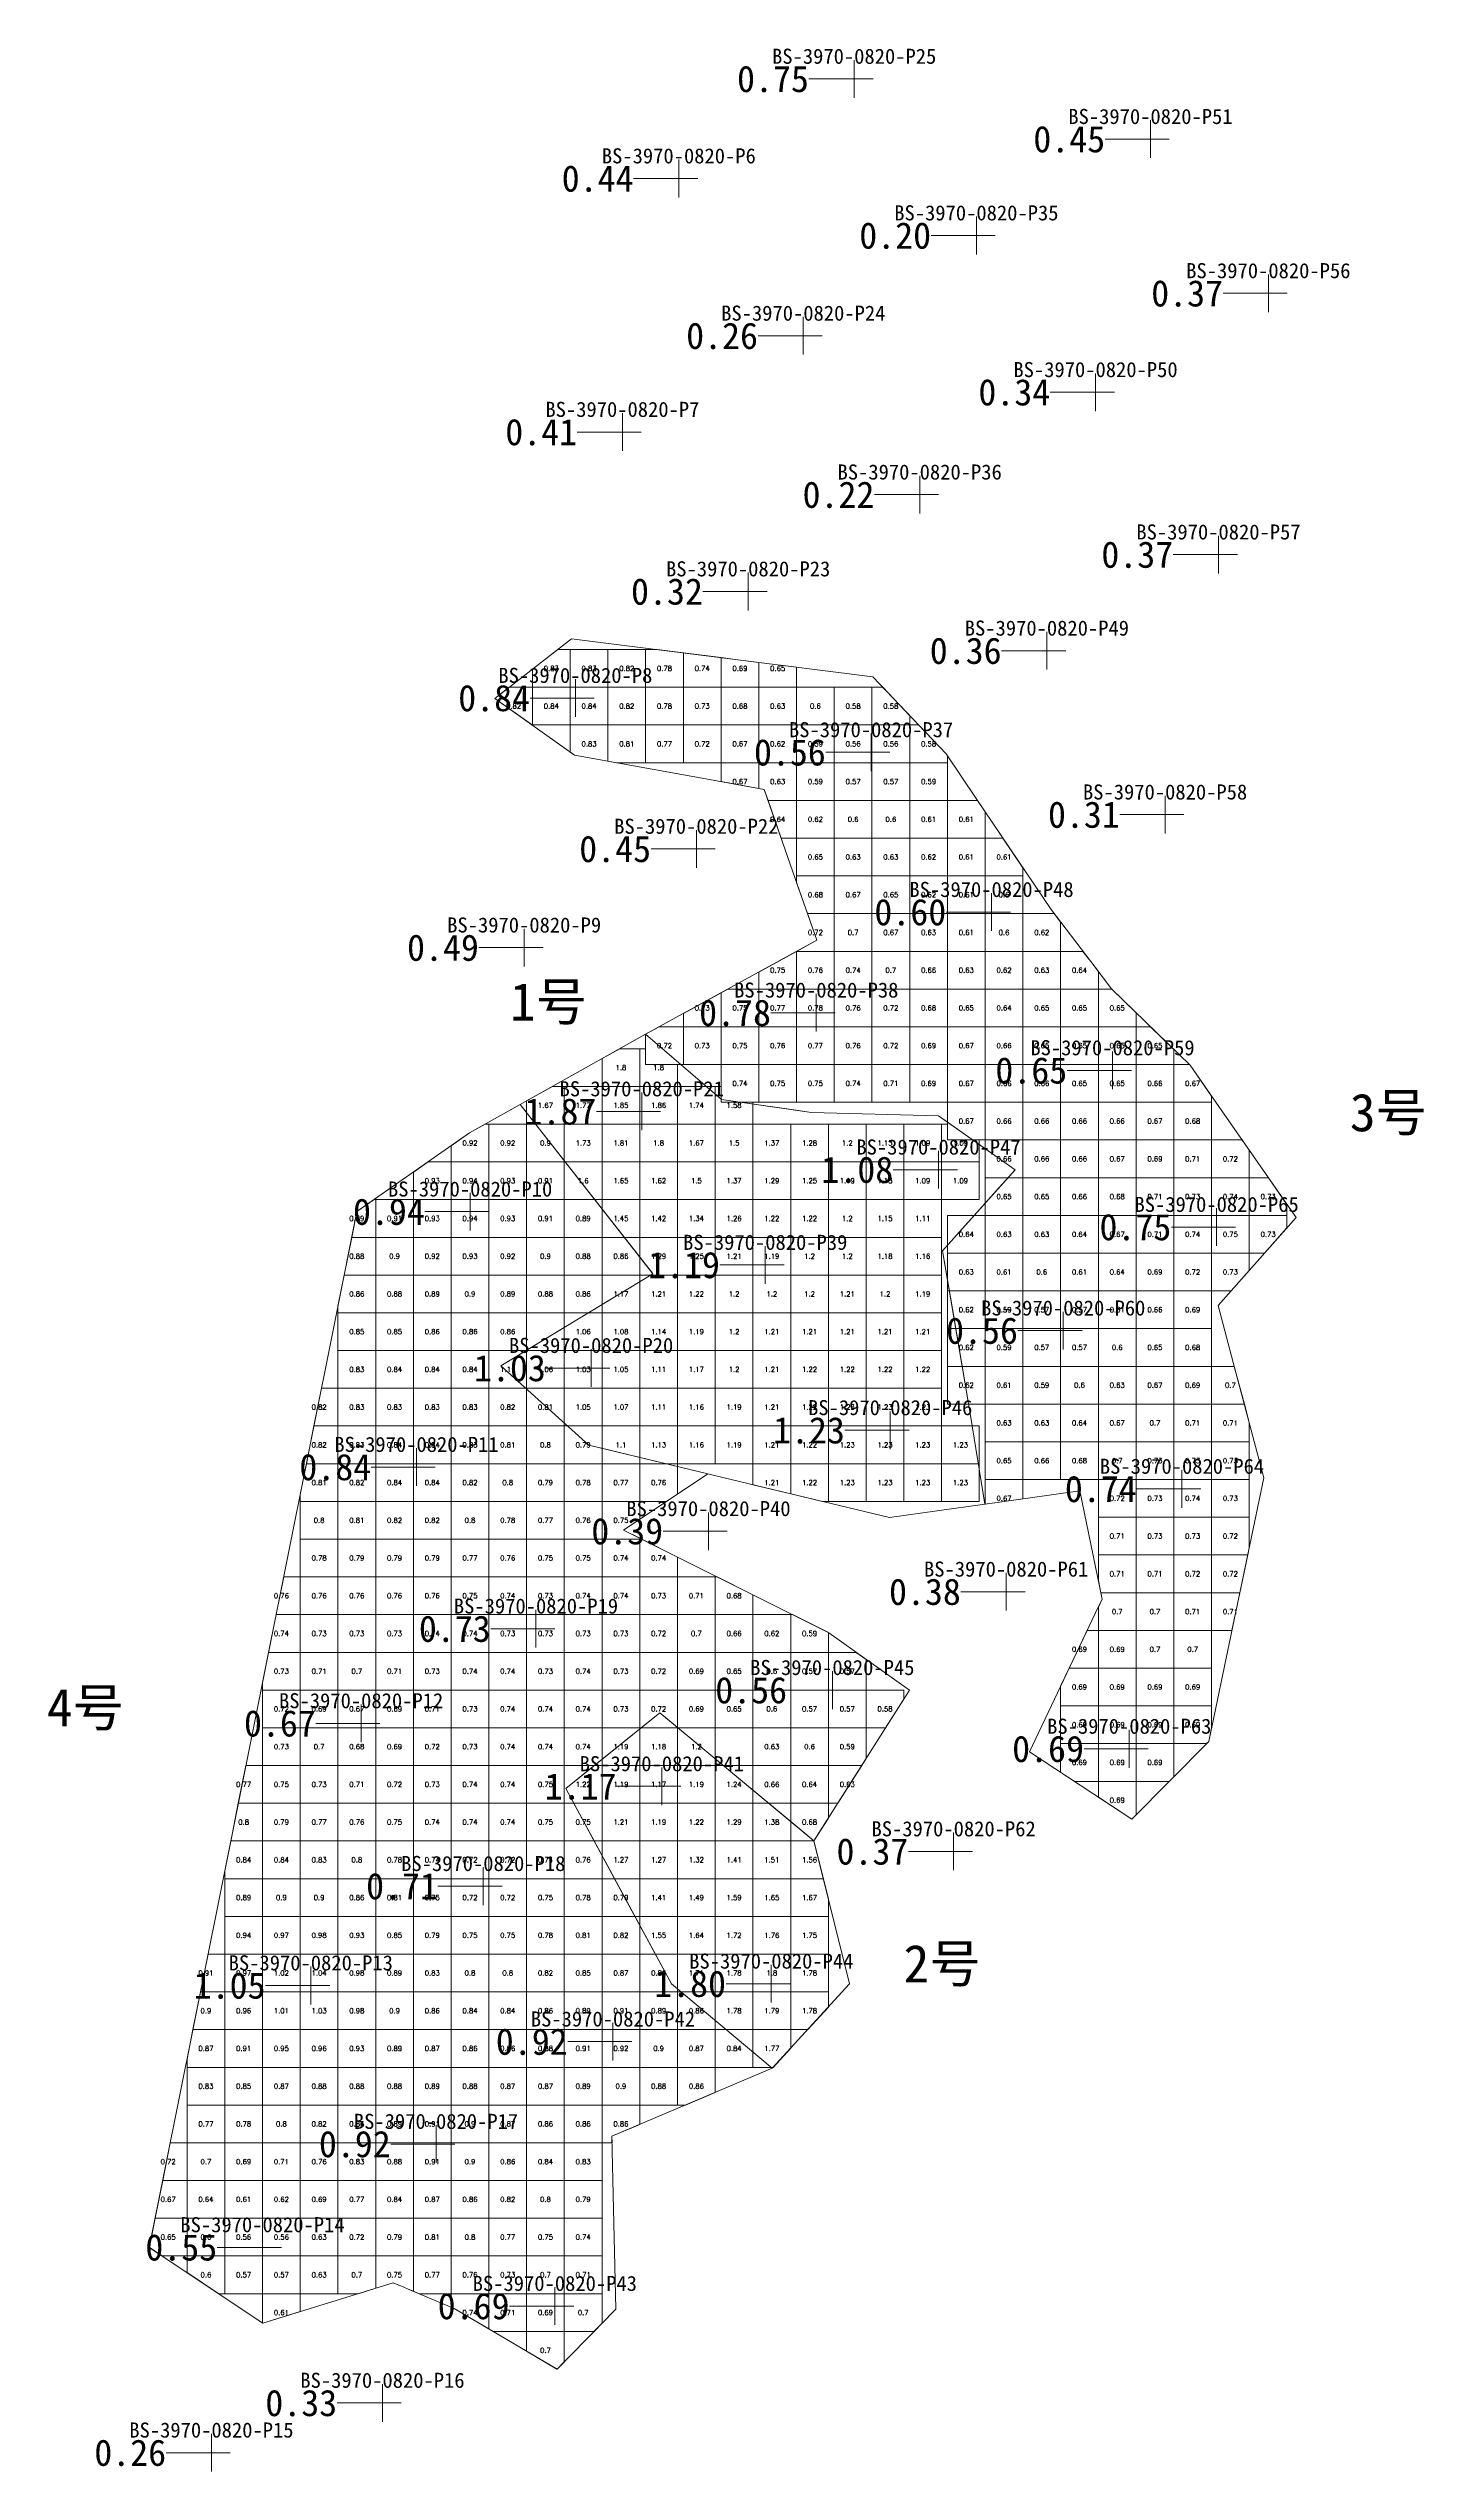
# Model space of a CAD drawing. Header units: inches. Extents: x 469961 to 470038, y 4349672 to 4349793.
# Drawn here: x 469996.8 to 470033.2, y 4349688.5 to 4349752.7 of the extents above; entities that cross this region are included whole.
import ezdxf
from ezdxf.enums import TextEntityAlignment as Align

# ---------------------------------------------------------------- set-up
doc = ezdxf.new("R2010")
doc.units = ezdxf.units.IN
doc.header["$MEASUREMENT"] = 0
for name, color, linetype, lineweight in [('0.500-1.000', 7, 'Continuous', 0), ('1.000-1.500', 7, 'Continuous', 0), ('孔口文字', 7, 'Continuous', 0), ('点', 7, 'Continuous', 0), ('爆区方格网', 7, 'Continuous', 0), ('线条', 7, 'Continuous', 0), ('钻孔', 7, 'Continuous', 0)]:
    doc.layers.add(name, color=color, linetype=linetype, lineweight=lineweight)
doc.styles.add('3dmine_textStyle_1', font='txt.shx', dxfattribs={"height": 1, "bigfont": 'gbcbig.shx'})
doc.styles.add('3dmine_textStyle_3', font='宋体.ttf', dxfattribs={"height": 1})
doc.styles.add('3dmine_textStyle_4', font='simsunb.ttf', dxfattribs={"height": 1})

msp = doc.modelspace()

# ---------------------------------------------------------------- hatches: boundary and pattern name
at = {"layer": '钻孔', "linetype": 'Continuous', "lineweight": 0, "true_color": 0x00ffff, "extrusion": (0, 1, 0)}
for points in [[(-470019.142, 3959.676), (-470018.142, 3959.676), (-470018.142, 3969.676), (-470019.142, 3969.676)], [(-470011.751, 3959.911), (-470010.751, 3959.911), (-470010.751, 3970.911), (-470011.751, 3970.911)], [(-470019.59, 3959.553), (-470018.59, 3959.553), (-470018.59, 3970.553), (-470019.59, 3970.553)], [(-470022.782, 3960.393), (-470021.782, 3960.393), (-470021.782, 3970.393), (-470022.782, 3970.393)], [(-470018.137, 3960.38), (-470017.137, 3960.38), (-470017.137, 3970.38), (-470018.137, 3970.38)], [(-470025.989, 3960.301), (-470024.989, 3960.301), (-470024.989, 3970.301), (-470025.989, 3970.301)], [(-470008.962, 3960.493), (-470007.962, 3960.493), (-470007.962, 3970.493), (-470008.962, 3970.493)], [(-470028.749, 3960.423), (-470027.749, 3960.423), (-470027.749, 3970.423), (-470028.749, 3970.423)], [(-470024.683, 3960.429), (-470023.683, 3960.429), (-470023.683, 3970.429), (-470024.683, 3970.429)], [(-470007.539, 3959.924), (-470006.539, 3959.924), (-470006.539, 3970.924), (-470007.539, 3970.924)], [(-470027.831, 3960.47), (-470026.831, 3960.47), (-470026.831, 3970.47), (-470027.831, 3970.47)], [(-470010.708, 3959.603), (-470009.708, 3959.603), (-470009.708, 3970.603), (-470010.708, 3970.603)], [(-470018.563, 3960.36), (-470017.563, 3960.36), (-470017.563, 3970.36), (-470018.563, 3970.36)], [(-470006.073, 3960.023), (-470005.073, 3960.023), (-470005.073, 3971.023), (-470006.073, 3971.023)], [(-470026.434, 3959.71), (-470025.434, 3959.71), (-470025.434, 3970.71), (-470026.434, 3970.71)], [(-470009.31, 3959.836), (-470008.31, 3959.836), (-470008.31, 3970.836), (-470009.31, 3970.836)], [(-470012.748, 3960.396), (-470011.748, 3960.396), (-470011.748, 3971.396), (-470012.748, 3971.396)], [(-470008.058, 3960.089), (-470007.058, 3960.089), (-470007.058, 3971.089), (-470008.058, 3971.089)], [(-470003.458, 3960.008), (-470002.458, 3960.008), (-470002.458, 3971.008), (-470003.458, 3971.008)], [(-470011.207, 3960.368), (-470010.207, 3960.368), (-470010.207, 3971.368), (-470011.207, 3971.368)]]:
    msp.add_hatch(color=4, dxfattribs=at).paths.add_polyline_path(points, flags=0)
at = {"layer": '钻孔', "linetype": 'Continuous', "lineweight": 0, "true_color": 0x808080, "extrusion": (0, 1, 0)}
for points in [[(-470026.995, 3959.903), (-470025.995, 3959.903), (-470025.995, 3969.903), (-470026.995, 3969.903)], [(-470014.494, 3960.375), (-470013.494, 3960.375), (-470013.494, 3970.375), (-470014.494, 3970.375)], [(-470022.381, 3960.084), (-470021.381, 3960.084), (-470021.381, 3970.084), (-470022.381, 3970.084)], [(-470030.12, 3960.171), (-470029.12, 3960.171), (-470029.12, 3971.171), (-470030.12, 3971.171)], [(-470017.793, 3960.125), (-470016.793, 3960.125), (-470016.793, 3970.125), (-470017.793, 3970.125)], [(-470025.539, 3960.281), (-470024.539, 3960.281), (-470024.539, 3971.281), (-470025.539, 3971.281)], [(-470012.998, 3960.334), (-470011.998, 3960.334), (-470011.998, 3970.334), (-470012.998, 3970.334)], [(-470020.878, 3959.626), (-470019.878, 3959.626), (-470019.878, 3970.626), (-470020.878, 3970.626)], [(-470028.798, 3959.94), (-470027.798, 3959.94), (-470027.798, 3970.94), (-470028.798, 3970.94)], [(-470016.332, 3959.641), (-470015.332, 3959.641), (-470015.332, 3970.641), (-470016.332, 3970.641)], [(-470024.25, 3959.599), (-470023.25, 3959.599), (-470023.25, 3970.599), (-470024.25, 3970.599)], [(-470027.383, 3960.435), (-470026.383, 3960.435), (-470026.383, 3970.435), (-470027.383, 3970.435)], [(-470014.958, 3959.592), (-470013.958, 3959.592), (-470013.958, 3970.592), (-470014.958, 3970.592)], [(-470010.395, 3959.531), (-470009.395, 3959.531), (-470009.395, 3970.531), (-470010.395, 3970.531)], [(-470015.279, 3960.497), (-470014.279, 3960.497), (-470014.279, 3970.497), (-470015.279, 3970.497)], [(-470023.17, 3959.573), (-470022.17, 3959.573), (-470022.17, 3970.573), (-470023.17, 3970.573)], [(-470021.778, 3959.791), (-470020.778, 3959.791), (-470020.778, 3970.791), (-470021.778, 3970.791)], [(-470006.638, 3959.74), (-470005.638, 3959.74), (-470005.638, 3970.74), (-470006.638, 3970.74)], [(-470002.105, 3959.912), (-470001.105, 3959.912), (-470001.105, 3970.912), (-470002.105, 3970.912)]]:
    msp.add_hatch(color=8, dxfattribs=at).paths.add_polyline_path(points, flags=0)
at = {"layer": '钻孔', "linetype": 'Continuous', "lineweight": 0, "true_color": 0xff0000, "extrusion": (0, 1, 0)}
for points in [[(-470013.51, 3960.485), (-470012.51, 3960.485), (-470012.51, 3970.485), (-470013.51, 3970.485)], [(-470016.945, 3959.934), (-470015.945, 3959.934), (-470015.945, 3970.934), (-470016.945, 3970.934)]]:
    msp.add_hatch(color=1, dxfattribs=at).paths.add_polyline_path(points, flags=0)
at = {"layer": '钻孔', "linetype": 'Continuous', "lineweight": 0, "true_color": 0x0000ff, "extrusion": (0, 1, 0)}
for points in [[(-470021.377, 3960.387), (-470020.377, 3960.387), (-470020.377, 3970.387), (-470021.377, 3970.387)], [(-470016.784, 3960.48), (-470015.784, 3960.48), (-470015.784, 3970.48), (-470016.784, 3970.48)], [(-470012.169, 3959.742), (-470011.169, 3959.742), (-470011.169, 3970.742), (-470012.169, 3970.742)], [(-470020.097, 3960.328), (-470019.097, 3960.328), (-470019.097, 3970.328), (-470020.097, 3970.328)], [(-470014.043, 3959.711), (-470013.043, 3959.711), (-470013.043, 3970.711), (-470014.043, 3970.711)], [(-470004.739, 3960.055), (-470003.739, 3960.055), (-470003.739, 3971.055), (-470004.739, 3971.055)]]:
    msp.add_hatch(color=5, dxfattribs=at).paths.add_polyline_path(points, flags=0)

# ---------------------------------------------------------------- linework, layer by layer
at = {"layer": '0.500-1.000', "color": 4, "linetype": 'Continuous', "lineweight": 0, "true_color": 0x00ffff}
for points in [[(470014.99, 4349736.527), (470018.632, 4349736.067), (470020.576, 4349734.021), (470021.373, 4349732.842), (470023.359, 4349729.902), (470024.413, 4349728.517), (470024.965, 4349727.793), (470027.044, 4349725.768), (470027.883, 4349724.564), (470029.854, 4349721.735), (470027.789, 4349719.399), (470028.19, 4349717.892), (470029.004, 4349714.837), (470028.135, 4349710.689), (470027.539, 4349707.847), (470025.503, 4349705.788), (470022.786, 4349707.575), (470024.612, 4349711.403), (470024.716, 4349711.62), (470024.124, 4349714.49), (470021.995, 4349714.191), (470021.601, 4349714.135), (470021.227, 4349716.486), (470020.487, 4349720.852), (470022.066, 4349722.615), (470022.406, 4349722.995), (470020.643, 4349724.241), (470020.38, 4349724.427), (470017.01, 4349724.515), (470014.623, 4349724.865), (470012.611, 4349726.593), (470017.148, 4349729.082), (470016.516, 4349730.898), (470015.757, 4349733.079), (470014.403, 4349733.325), (470010.725, 4349733.992), (470008.613, 4349735.492), (470010.653, 4349737.075), (470014.99, 4349736.527)], [(470012.808, 4349720.244), (470009.242, 4349718.086), (470008.773, 4349717.802), (470011.111, 4349715.698), (470011.633, 4349715.573), (470014.264, 4349714.939), (470012.026, 4349713.451), (470014.129, 4349712.398), (470017.474, 4349710.723), (470019.607, 4349709.204), (470017.075, 4349705.209), (470013.291, 4349708.361), (470012.992, 4349708.609), (470011.015, 4349707.012), (470010.5, 4349706.596), (470012.084, 4349703.665), (470012.084, 4349703.665), (470013.297, 4349701.422), (470015.97, 4349699.182), (470011.722, 4349697.386), (470011.748, 4349696.216), (470011.825, 4349692.798), (470010.265, 4349691.207), (470007.535, 4349692.818), (470006.317, 4349693.331), (470006.204, 4349693.378), (470005.924, 4349693.496), (470002.466, 4349692.429), (469999.458, 4349694.437), (470000.259, 4349698.432), (470001.652, 4349705.381), (470002.21, 4349708.163), (470003.043, 4349712.319), (470003.043, 4349712.319), (470004.403, 4349719.103), (470004.962, 4349721.889), (470007.947, 4349723.977), (470009.291, 4349724.73), (470012.808, 4349720.244)]]:
    msp.add_lwpolyline(points, dxfattribs=at)
at = {"layer": '1.000-1.500', "color": 5, "linetype": 'Continuous', "lineweight": 0, "true_color": 0x0000ff}
for points in [[(470014.623, 4349724.865), (470016.601, 4349724.575), (470017.01, 4349724.515), (470020.38, 4349724.427), (470022.406, 4349722.995), (470020.487, 4349720.852), (470020.74, 4349719.363), (470021.227, 4349716.486), (470021.601, 4349714.135), (470019.077, 4349713.78), (470014.699, 4349714.834), (470014.264, 4349714.939), (470011.111, 4349715.698), (470008.773, 4349717.802), (470012.806, 4349720.243), (470012.808, 4349720.244), (470012.796, 4349720.26), (470012.15, 4349721.084), (470009.291, 4349724.73), (470012.611, 4349726.593), (470014.623, 4349724.865)], [(470016.886, 4349705.367), (470017.075, 4349705.209), (470018.019, 4349701.418), (470015.97, 4349699.182), (470013.297, 4349701.422), (470012.484, 4349702.926), (470010.5, 4349706.596), (470012.992, 4349708.609), (470016.886, 4349705.367)]]:
    msp.add_lwpolyline(points, dxfattribs=at)
at = {"layer": '点', "color": 138, "linetype": 'Continuous', "lineweight": 0, "true_color": 0x004c4c}
for points, elevation in [([(470018.642, 4349751.915), (470017.642, 4349751.915)], 3969.676), ([(470018.142, 4349751.415), (470018.142, 4349752.415)], 3969.676), ([(470025.995, 4349749.819), (470025.995, 4349750.819)], 3969.903), ([(470026.495, 4349750.319), (470025.495, 4349750.319)], 3969.903), ([(470013.994, 4349749.275), (470012.994, 4349749.275)], 3970.375), ([(470013.494, 4349748.775), (470013.494, 4349749.775)], 3970.375), ([(470021.381, 4349747.264), (470021.381, 4349748.264)], 3970.084), ([(470021.881, 4349747.764), (470020.881, 4349747.764)], 3970.084), ([(470029.12, 4349745.732), (470029.12, 4349746.732)], 3971.171), ([(470029.62, 4349746.232), (470028.62, 4349746.232)], 3971.171), ([(470016.793, 4349744.606), (470016.793, 4349745.606)], 3970.125), ([(470017.293, 4349745.106), (470016.293, 4349745.106)], 3970.125), ([(470024.539, 4349743.11), (470024.539, 4349744.11)], 3971.281), ([(470025.039, 4349743.61), (470024.039, 4349743.61)], 3971.281), ([(470011.998, 4349742.055), (470011.998, 4349743.055)], 3970.334), ([(470012.498, 4349742.555), (470011.498, 4349742.555)], 3970.334), ([(470019.878, 4349740.395), (470019.878, 4349741.395)], 3970.626), ([(470020.378, 4349740.895), (470019.378, 4349740.895)], 3970.626), ([(470027.798, 4349738.806), (470027.798, 4349739.806)], 3970.94), ([(470028.298, 4349739.306), (470027.298, 4349739.306)], 3970.94), ([(470015.332, 4349737.828), (470015.332, 4349738.828)], 3970.641), ([(470015.832, 4349738.328), (470014.832, 4349738.328)], 3970.641), ([(470023.25, 4349736.258), (470023.25, 4349737.258)], 3970.599), ([(470023.75, 4349736.758), (470022.75, 4349736.758)], 3970.599), ([(470010.751, 4349735.004), (470010.751, 4349736.004)], 3970.911), ([(470011.251, 4349735.504), (470010.251, 4349735.504)], 3970.911), ([(470018.59, 4349733.565), (470018.59, 4349734.565)], 3970.553), ([(470019.09, 4349734.065), (470018.09, 4349734.065)], 3970.553), ([(470026.383, 4349731.914), (470026.383, 4349732.914)], 3970.435), ([(470013.958, 4349731.005), (470013.958, 4349732.005)], 3970.592), ([(470026.883, 4349732.414), (470025.883, 4349732.414)], 3970.435), ([(470014.458, 4349731.505), (470013.458, 4349731.505)], 3970.592), ([(470021.782, 4349729.33), (470021.782, 4349730.33)], 3970.393), ([(470009.395, 4349728.388), (470009.395, 4349729.388)], 3970.531), ([(470022.282, 4349729.83), (470021.282, 4349729.83)], 3970.393), ([(470009.895, 4349728.888), (470008.895, 4349728.888)], 3970.531), ([(470017.137, 4349726.663), (470017.137, 4349727.663)], 3970.38), ([(470017.637, 4349727.163), (470016.637, 4349727.163)], 3970.38), ([(470024.989, 4349725.134), (470024.989, 4349726.134)], 3970.301), ([(470025.489, 4349725.634), (470024.489, 4349725.634)], 3970.301), ([(470012.51, 4349724.046), (470012.51, 4349725.046)], 3970.485), ([(470013.01, 4349724.546), (470012.01, 4349724.546)], 3970.485), ([(470020.877, 4349723.002), (470019.877, 4349723.002)], 3970.387), ([(470020.377, 4349722.502), (470020.377, 4349723.502)], 3970.387), ([(470007.962, 4349721.389), (470007.962, 4349722.389)], 3970.493), ([(470008.462, 4349721.889), (470007.462, 4349721.889)], 3970.493), ([(470027.749, 4349720.982), (470027.749, 4349721.982)], 3970.423), ([(470028.249, 4349721.482), (470027.249, 4349721.482)], 3970.423), ([(470016.284, 4349720.476), (470015.284, 4349720.476)], 3970.48), ([(470015.784, 4349719.976), (470015.784, 4349720.976)], 3970.48), ([(470023.683, 4349718.236), (470023.683, 4349719.236)], 3970.429), ([(470024.183, 4349718.736), (470023.183, 4349718.736)], 3970.429), ([(470011.169, 4349717.244), (470011.169, 4349718.244)], 3970.742), ([(470011.669, 4349717.744), (470010.669, 4349717.744)], 3970.742), ([(470019.097, 4349715.595), (470019.097, 4349716.595)], 3970.328), ([(470019.597, 4349716.095), (470018.597, 4349716.095)], 3970.328), ([(470006.539, 4349714.62), (470006.539, 4349715.62)], 3970.924), ([(470007.039, 4349715.12), (470006.039, 4349715.12)], 3970.924), ([(470026.831, 4349714.04), (470026.831, 4349715.04)], 3970.47), ([(470027.331, 4349714.54), (470026.331, 4349714.54)], 3970.47), ([(470014.779, 4349713.419), (470013.779, 4349713.419)], 3970.497), ([(470014.279, 4349712.919), (470014.279, 4349713.919)], 3970.497), ([(470022.17, 4349711.315), (470022.17, 4349712.315)], 3970.573), ([(470022.67, 4349711.815), (470021.67, 4349711.815)], 3970.573), ([(470010.208, 4349710.835), (470009.208, 4349710.835)], 3970.603), ([(470009.708, 4349710.335), (470009.708, 4349711.335)], 3970.603), ([(470017.563, 4349708.706), (470017.563, 4349709.706)], 3970.36), ([(470005.073, 4349707.826), (470005.073, 4349708.826)], 3971.023), ([(470018.063, 4349709.206), (470017.063, 4349709.206)], 3970.36), ([(470005.573, 4349708.326), (470004.573, 4349708.326)], 3971.023), ([(470025.434, 4349707.15), (470025.434, 4349708.15)], 3970.71), ([(470025.934, 4349707.65), (470024.934, 4349707.65)], 3970.71), ([(470013.043, 4349706.157), (470013.043, 4349707.157)], 3970.711), ([(470013.543, 4349706.657), (470012.543, 4349706.657)], 3970.711), ([(470021.278, 4349704.931), (470020.278, 4349704.931)], 3970.791), ([(470020.778, 4349704.431), (470020.778, 4349705.431)], 3970.791), ([(470008.31, 4349703.511), (470008.31, 4349704.511)], 3970.836), ([(470008.81, 4349704.011), (470007.81, 4349704.011)], 3970.836), ([(470003.739, 4349700.878), (470003.739, 4349701.878)], 3971.055), ([(470015.945, 4349700.924), (470015.945, 4349701.924)], 3970.934), ([(470004.239, 4349701.378), (470003.239, 4349701.378)], 3971.055), ([(470016.445, 4349701.424), (470015.445, 4349701.424)], 3970.934), ([(470012.248, 4349699.89), (470011.248, 4349699.89)], 3971.396), ([(470011.748, 4349699.39), (470011.748, 4349700.39)], 3971.396), ([(470007.058, 4349696.676), (470007.058, 4349697.676)], 3971.089), ([(470007.558, 4349697.176), (470006.558, 4349697.176)], 3971.089), ([(470002.458, 4349693.937), (470002.458, 4349694.937)], 3971.008), ([(470002.958, 4349694.437), (470001.958, 4349694.437)], 3971.008), ([(470010.207, 4349692.381), (470010.207, 4349693.381)], 3971.368), ([(470010.707, 4349692.881), (470009.707, 4349692.881)], 3971.368), ([(470005.638, 4349689.813), (470005.638, 4349690.813)], 3970.74), ([(470006.138, 4349690.313), (470005.138, 4349690.313)], 3970.74), ([(470001.605, 4349688.994), (470000.605, 4349688.994)], 3970.912), ([(470001.105, 4349688.494), (470001.105, 4349689.494)], 3970.912)]:
    msp.add_lwpolyline(points, dxfattribs=dict(at, elevation=elevation))
at = {"layer": '爆区方格网', "color": 4, "linetype": 'Continuous', "lineweight": 0, "true_color": 0x00ffff}
for points, elevation in [([(470010.614, 4349735.789), (470009.614, 4349735.789), (470009.614, 4349736.269), (470010.284, 4349736.789), (470010.614, 4349736.789), (470010.614, 4349735.789)], 3970.911), ([(470011.614, 4349735.789), (470010.614, 4349735.789), (470010.614, 4349736.789), (470011.614, 4349736.789), (470011.614, 4349735.789)], 3970.911), ([(470012.614, 4349735.789), (470011.614, 4349735.789), (470011.614, 4349736.789), (470012.614, 4349736.789), (470012.614, 4349735.789)], 3970.911), ([(470013.614, 4349736.701), (470013.614, 4349735.789), (470012.614, 4349735.789), (470012.614, 4349736.789), (470012.918, 4349736.789), (470013.614, 4349736.701)], 3970.911), ([(470014.614, 4349736.575), (470014.614, 4349735.789), (470013.614, 4349735.789), (470013.614, 4349736.701), (470014.614, 4349736.575)], 3970.911), ([(470014.99, 4349736.527), (470015.614, 4349736.449), (470015.614, 4349735.789), (470014.614, 4349735.789), (470014.614, 4349736.575), (470014.99, 4349736.527)], 3970.911), ([(470016.614, 4349736.322), (470016.614, 4349735.789), (470015.614, 4349735.789), (470015.614, 4349736.449), (470016.614, 4349736.322)], 3970.911), ([(470009.614, 4349734.789), (470009.603, 4349734.789), (470008.614, 4349735.491), (470008.614, 4349735.493), (470008.996, 4349735.789), (470009.614, 4349735.789), (470009.614, 4349734.789)], 3970.911), ([(470010.614, 4349734.789), (470009.614, 4349734.789), (470009.614, 4349735.789), (470010.614, 4349735.789), (470010.614, 4349734.789)], 3970.911), ([(470011.614, 4349734.789), (470010.614, 4349734.789), (470010.614, 4349735.789), (470011.614, 4349735.789), (470011.614, 4349734.789)], 3970.911), ([(470012.614, 4349734.789), (470011.614, 4349734.789), (470011.614, 4349735.789), (470012.614, 4349735.789), (470012.614, 4349734.789)], 3970.911), ([(470013.614, 4349734.789), (470012.614, 4349734.789), (470012.614, 4349735.789), (470013.614, 4349735.789), (470013.614, 4349734.789)], 3970.911), ([(470014.614, 4349734.789), (470013.614, 4349734.789), (470013.614, 4349735.789), (470014.614, 4349735.789), (470014.614, 4349734.789)], 3970.911), ([(470015.614, 4349734.789), (470014.614, 4349734.789), (470014.614, 4349735.789), (470015.614, 4349735.789), (470015.614, 4349734.789)], 3970.911), ([(470016.614, 4349734.789), (470015.614, 4349734.789), (470015.614, 4349735.789), (470016.614, 4349735.789), (470016.614, 4349734.789)], 3970.911), ([(470017.614, 4349734.789), (470016.614, 4349734.789), (470016.614, 4349735.789), (470017.614, 4349735.789), (470017.614, 4349734.789)], 3970.911), ([(470018.614, 4349734.789), (470017.614, 4349734.789), (470017.614, 4349735.789), (470018.614, 4349735.789), (470018.614, 4349734.789)], 3970.911), ([(470019.614, 4349735.034), (470019.614, 4349734.789), (470018.614, 4349734.789), (470018.614, 4349735.789), (470018.897, 4349735.789), (470019.614, 4349735.034)], 3970.911), ([(470011.614, 4349733.831), (470010.725, 4349733.992), (470010.614, 4349734.071), (470010.614, 4349734.789), (470011.614, 4349734.789), (470011.614, 4349733.831)], 3970.911), ([(470012.614, 4349733.789), (470011.845, 4349733.789), (470011.614, 4349733.831), (470011.614, 4349734.789), (470012.614, 4349734.789), (470012.614, 4349733.789)], 3970.911), ([(470013.614, 4349733.789), (470012.614, 4349733.789), (470012.614, 4349734.789), (470013.614, 4349734.789), (470013.614, 4349733.789)], 3970.911), ([(470014.614, 4349733.789), (470013.614, 4349733.789), (470013.614, 4349734.789), (470014.614, 4349734.789), (470014.614, 4349733.789)], 3970.911), ([(470015.614, 4349733.789), (470014.614, 4349733.789), (470014.614, 4349734.789), (470015.614, 4349734.789), (470015.614, 4349733.789)], 3970.911), ([(470016.614, 4349733.789), (470015.614, 4349733.789), (470015.614, 4349734.789), (470016.614, 4349734.789), (470016.614, 4349733.789)], 3970.911), ([(470017.614, 4349733.789), (470016.614, 4349733.789), (470016.614, 4349734.789), (470017.614, 4349734.789), (470017.614, 4349733.789)], 3970.911), ([(470018.614, 4349733.789), (470017.614, 4349733.789), (470017.614, 4349734.789), (470018.614, 4349734.789), (470018.614, 4349733.789)], 3970.911), ([(470019.614, 4349733.789), (470018.614, 4349733.789), (470018.614, 4349734.789), (470019.614, 4349734.789), (470019.614, 4349733.789)], 3970.911), ([(470020.576, 4349734.021), (470020.614, 4349733.965), (470020.614, 4349733.789), (470019.614, 4349733.789), (470019.614, 4349734.789), (470019.847, 4349734.789), (470020.576, 4349734.021)], 3970.911), ([(470015.614, 4349733.105), (470014.614, 4349733.287), (470014.614, 4349733.789), (470015.614, 4349733.789), (470015.614, 4349733.105)], 3970.911), ([(470016.614, 4349732.789), (470015.858, 4349732.789), (470015.757, 4349733.079), (470015.614, 4349733.105), (470015.614, 4349733.789), (470016.614, 4349733.789), (470016.614, 4349732.789)], 3970.911), ([(470017.614, 4349732.789), (470016.614, 4349732.789), (470016.614, 4349733.789), (470017.614, 4349733.789), (470017.614, 4349732.789)], 3970.911), ([(470018.614, 4349732.789), (470017.614, 4349732.789), (470017.614, 4349733.789), (470018.614, 4349733.789), (470018.614, 4349732.789)], 3970.911), ([(470019.614, 4349732.789), (470018.614, 4349732.789), (470018.614, 4349733.789), (470019.614, 4349733.789), (470019.614, 4349732.789)], 3970.911), ([(470020.614, 4349732.789), (470019.614, 4349732.789), (470019.614, 4349733.789), (470020.614, 4349733.789), (470020.614, 4349732.789)], 3970.911), ([(470016.614, 4349731.789), (470016.206, 4349731.789), (470015.858, 4349732.789), (470016.614, 4349732.789), (470016.614, 4349731.789)], 3970.911), ([(470017.614, 4349731.789), (470016.614, 4349731.789), (470016.614, 4349732.789), (470017.614, 4349732.789), (470017.614, 4349731.789)], 3970.911), ([(470018.614, 4349731.789), (470017.614, 4349731.789), (470017.614, 4349732.789), (470018.614, 4349732.789), (470018.614, 4349731.789)], 3970.911), ([(470019.614, 4349731.789), (470018.614, 4349731.789), (470018.614, 4349732.789), (470019.614, 4349732.789), (470019.614, 4349731.789)], 3970.911), ([(470020.614, 4349731.789), (470019.614, 4349731.789), (470019.614, 4349732.789), (470020.614, 4349732.789), (470020.614, 4349731.789)], 3970.911), ([(470021.614, 4349732.485), (470021.614, 4349731.789), (470020.614, 4349731.789), (470020.614, 4349732.789), (470021.409, 4349732.789), (470021.614, 4349732.485)], 3970.911), ([(470017.614, 4349730.789), (470016.614, 4349730.789), (470016.614, 4349731.789), (470017.614, 4349731.789), (470017.614, 4349730.789)], 3970.911), ([(470018.614, 4349730.789), (470017.614, 4349730.789), (470017.614, 4349731.789), (470018.614, 4349731.789), (470018.614, 4349730.789)], 3970.911), ([(470019.614, 4349730.789), (470018.614, 4349730.789), (470018.614, 4349731.789), (470019.614, 4349731.789), (470019.614, 4349730.789)], 3970.911), ([(470020.614, 4349730.789), (470019.614, 4349730.789), (470019.614, 4349731.789), (470020.614, 4349731.789), (470020.614, 4349730.789)], 3970.911), ([(470021.614, 4349730.789), (470020.614, 4349730.789), (470020.614, 4349731.789), (470021.614, 4349731.789), (470021.614, 4349730.789)], 3970.911), ([(470022.614, 4349731.005), (470022.614, 4349730.789), (470021.614, 4349730.789), (470021.614, 4349731.789), (470022.084, 4349731.789), (470022.614, 4349731.005)], 3970.911), ([(470017.614, 4349729.789), (470016.902, 4349729.789), (470016.614, 4349730.615), (470016.614, 4349730.789), (470017.614, 4349730.789), (470017.614, 4349729.789)], 3970.911), ([(470018.614, 4349729.789), (470017.614, 4349729.789), (470017.614, 4349730.789), (470018.614, 4349730.789), (470018.614, 4349729.789)], 3970.911), ([(470019.614, 4349729.789), (470018.614, 4349729.789), (470018.614, 4349730.789), (470019.614, 4349730.789), (470019.614, 4349729.789)], 3970.911), ([(470020.614, 4349729.789), (470019.614, 4349729.789), (470019.614, 4349730.789), (470020.614, 4349730.789), (470020.614, 4349729.789)], 3970.911), ([(470021.614, 4349729.789), (470020.614, 4349729.789), (470020.614, 4349730.789), (470021.614, 4349730.789), (470021.614, 4349729.789)], 3970.911), ([(470022.614, 4349729.789), (470021.614, 4349729.789), (470021.614, 4349730.789), (470022.614, 4349730.789), (470022.614, 4349729.789)], 3970.911), ([(470017.614, 4349728.789), (470016.614, 4349728.789), (470016.614, 4349728.789), (470017.148, 4349729.082), (470016.902, 4349729.789), (470017.614, 4349729.789), (470017.614, 4349728.789)], 3970.911), ([(470018.614, 4349728.789), (470017.614, 4349728.789), (470017.614, 4349729.789), (470018.614, 4349729.789), (470018.614, 4349728.789)], 3970.911), ([(470019.614, 4349728.789), (470018.614, 4349728.789), (470018.614, 4349729.789), (470019.614, 4349729.789), (470019.614, 4349728.789)], 3970.911), ([(470020.614, 4349728.789), (470019.614, 4349728.789), (470019.614, 4349729.789), (470020.614, 4349729.789), (470020.614, 4349728.789)], 3970.911), ([(470021.614, 4349728.789), (470020.614, 4349728.789), (470020.614, 4349729.789), (470021.614, 4349729.789), (470021.614, 4349728.789)], 3970.911), ([(470022.614, 4349728.789), (470021.614, 4349728.789), (470021.614, 4349729.789), (470022.614, 4349729.789), (470022.614, 4349728.789)], 3970.911), ([(470023.614, 4349729.567), (470023.614, 4349728.789), (470022.614, 4349728.789), (470022.614, 4349729.789), (470023.445, 4349729.789), (470023.614, 4349729.567)], 3970.911), ([(470016.614, 4349727.789), (470015.614, 4349727.789), (470015.614, 4349728.24), (470016.614, 4349728.789), (470016.614, 4349728.789), (470016.614, 4349727.789)], 3970.911), ([(470017.614, 4349727.789), (470016.614, 4349727.789), (470016.614, 4349728.789), (470017.614, 4349728.789), (470017.614, 4349727.789)], 3970.911), ([(470018.614, 4349727.789), (470017.614, 4349727.789), (470017.614, 4349728.789), (470018.614, 4349728.789), (470018.614, 4349727.789)], 3970.911), ([(470019.614, 4349727.789), (470018.614, 4349727.789), (470018.614, 4349728.789), (470019.614, 4349728.789), (470019.614, 4349727.789)], 3970.911), ([(470020.614, 4349727.789), (470019.614, 4349727.789), (470019.614, 4349728.789), (470020.614, 4349728.789), (470020.614, 4349727.789)], 3970.911), ([(470021.614, 4349727.789), (470020.614, 4349727.789), (470020.614, 4349728.789), (470021.614, 4349728.789), (470021.614, 4349727.789)], 3970.911), ([(470022.614, 4349727.789), (470021.614, 4349727.789), (470021.614, 4349728.789), (470022.614, 4349728.789), (470022.614, 4349727.789)], 3970.911), ([(470023.614, 4349727.789), (470022.614, 4349727.789), (470022.614, 4349728.789), (470023.614, 4349728.789), (470023.614, 4349727.789)], 3970.911), ([(470024.413, 4349728.517), (470024.614, 4349728.253), (470024.614, 4349727.789), (470023.614, 4349727.789), (470023.614, 4349728.789), (470024.206, 4349728.789), (470024.413, 4349728.517)], 3970.911), ([(470014.614, 4349726.789), (470013.614, 4349726.789), (470013.614, 4349727.143), (470014.614, 4349727.692), (470014.614, 4349726.789)], 3970.911), ([(470015.614, 4349726.789), (470014.614, 4349726.789), (470014.614, 4349727.692), (470014.792, 4349727.789), (470015.614, 4349727.789), (470015.614, 4349726.789)], 3970.911), ([(470016.614, 4349726.789), (470015.614, 4349726.789), (470015.614, 4349727.789), (470016.614, 4349727.789), (470016.614, 4349726.789)], 3970.911), ([(470017.614, 4349726.789), (470016.614, 4349726.789), (470016.614, 4349727.789), (470017.614, 4349727.789), (470017.614, 4349726.789)], 3970.911), ([(470018.614, 4349726.789), (470017.614, 4349726.789), (470017.614, 4349727.789), (470018.614, 4349727.789), (470018.614, 4349726.789)], 3970.911), ([(470019.614, 4349726.789), (470018.614, 4349726.789), (470018.614, 4349727.789), (470019.614, 4349727.789), (470019.614, 4349726.789)], 3970.911), ([(470020.614, 4349726.789), (470019.614, 4349726.789), (470019.614, 4349727.789), (470020.614, 4349727.789), (470020.614, 4349726.789)], 3970.911), ([(470021.614, 4349726.789), (470020.614, 4349726.789), (470020.614, 4349727.789), (470021.614, 4349727.789), (470021.614, 4349726.789)], 3970.911), ([(470022.614, 4349726.789), (470021.614, 4349726.789), (470021.614, 4349727.789), (470022.614, 4349727.789), (470022.614, 4349726.789)], 3970.911), ([(470023.614, 4349726.789), (470022.614, 4349726.789), (470022.614, 4349727.789), (470023.614, 4349727.789), (470023.614, 4349726.789)], 3970.911), ([(470024.614, 4349726.789), (470023.614, 4349726.789), (470023.614, 4349727.789), (470024.614, 4349727.789), (470024.614, 4349726.789)], 3970.911), ([(470025.614, 4349727.16), (470025.614, 4349726.789), (470024.614, 4349726.789), (470024.614, 4349727.789), (470024.969, 4349727.789), (470025.614, 4349727.16)], 3970.911), ([(470013.614, 4349725.789), (470012.614, 4349725.789), (470012.614, 4349726.594), (470012.969, 4349726.789), (470013.614, 4349726.789), (470013.614, 4349725.789)], 3970.911), ([(470014.614, 4349725.789), (470013.614, 4349725.789), (470013.614, 4349726.789), (470014.614, 4349726.789), (470014.614, 4349725.789)], 3970.911), ([(470015.614, 4349725.789), (470014.614, 4349725.789), (470014.614, 4349726.789), (470015.614, 4349726.789), (470015.614, 4349725.789)], 3970.911), ([(470016.614, 4349725.789), (470015.614, 4349725.789), (470015.614, 4349726.789), (470016.614, 4349726.789), (470016.614, 4349725.789)], 3970.911), ([(470017.614, 4349725.789), (470016.614, 4349725.789), (470016.614, 4349726.789), (470017.614, 4349726.789), (470017.614, 4349725.789)], 3970.911), ([(470018.614, 4349725.789), (470017.614, 4349725.789), (470017.614, 4349726.789), (470018.614, 4349726.789), (470018.614, 4349725.789)], 3970.911), ([(470019.614, 4349725.789), (470018.614, 4349725.789), (470018.614, 4349726.789), (470019.614, 4349726.789), (470019.614, 4349725.789)], 3970.911), ([(470020.614, 4349725.789), (470019.614, 4349725.789), (470019.614, 4349726.789), (470020.614, 4349726.789), (470020.614, 4349725.789)], 3970.911), ([(470021.614, 4349725.789), (470020.614, 4349725.789), (470020.614, 4349726.789), (470021.614, 4349726.789), (470021.614, 4349725.789)], 3970.911), ([(470022.614, 4349725.789), (470021.614, 4349725.789), (470021.614, 4349726.789), (470022.614, 4349726.789), (470022.614, 4349725.789)], 3970.911), ([(470023.614, 4349725.789), (470022.614, 4349725.789), (470022.614, 4349726.789), (470023.614, 4349726.789), (470023.614, 4349725.789)], 3970.911), ([(470024.614, 4349725.789), (470023.614, 4349725.789), (470023.614, 4349726.789), (470024.614, 4349726.789), (470024.614, 4349725.789)], 3970.911), ([(470025.614, 4349725.789), (470024.614, 4349725.789), (470024.614, 4349726.789), (470025.614, 4349726.789), (470025.614, 4349725.789)], 3970.911), ([(470026.614, 4349726.186), (470026.614, 4349725.789), (470025.614, 4349725.789), (470025.614, 4349726.789), (470025.995, 4349726.789), (470026.614, 4349726.186)], 3970.911), ([(470015.614, 4349724.789), (470014.614, 4349724.789), (470014.614, 4349725.789), (470015.614, 4349725.789), (470015.614, 4349724.789)], 3970.911), ([(470016.614, 4349724.789), (470015.614, 4349724.789), (470015.614, 4349725.789), (470016.614, 4349725.789), (470016.614, 4349724.789)], 3970.911), ([(470017.614, 4349724.789), (470016.614, 4349724.789), (470016.614, 4349725.789), (470017.614, 4349725.789), (470017.614, 4349724.789)], 3970.911), ([(470018.614, 4349724.789), (470017.614, 4349724.789), (470017.614, 4349725.789), (470018.614, 4349725.789), (470018.614, 4349724.789)], 3970.911), ([(470019.614, 4349724.789), (470018.614, 4349724.789), (470018.614, 4349725.789), (470019.614, 4349725.789), (470019.614, 4349724.789)], 3970.911), ([(470020.614, 4349724.789), (470019.614, 4349724.789), (470019.614, 4349725.789), (470020.614, 4349725.789), (470020.614, 4349724.789)], 3970.911), ([(470021.614, 4349724.789), (470020.614, 4349724.789), (470020.614, 4349725.789), (470021.614, 4349725.789), (470021.614, 4349724.789)], 3970.911), ([(470022.614, 4349724.789), (470021.614, 4349724.789), (470021.614, 4349725.789), (470022.614, 4349725.789), (470022.614, 4349724.789)], 3970.911), ([(470023.614, 4349724.789), (470022.614, 4349724.789), (470022.614, 4349725.789), (470023.614, 4349725.789), (470023.614, 4349724.789)], 3970.911), ([(470024.614, 4349724.789), (470023.614, 4349724.789), (470023.614, 4349725.789), (470024.614, 4349725.789), (470024.614, 4349724.789)], 3970.911), ([(470025.614, 4349724.789), (470024.614, 4349724.789), (470024.614, 4349725.789), (470025.614, 4349725.789), (470025.614, 4349724.789)], 3970.911), ([(470026.614, 4349724.789), (470025.614, 4349724.789), (470025.614, 4349725.789), (470026.614, 4349725.789), (470026.614, 4349724.789)], 3970.911), ([(470027.044, 4349725.768), (470027.614, 4349724.95), (470027.614, 4349724.789), (470026.614, 4349724.789), (470026.614, 4349725.789), (470027.022, 4349725.789), (470027.044, 4349725.768)], 3970.911), ([(470008.459, 4349723.208), (470007.459, 4349723.208), (470007.459, 4349723.635), (470007.947, 4349723.977), (470008.36, 4349724.208), (470008.459, 4349724.208), (470008.459, 4349723.208)], 3970.36), ([(470009.459, 4349723.208), (470008.459, 4349723.208), (470008.459, 4349724.208), (470009.459, 4349724.208), (470009.459, 4349723.208)], 3970.36), ([(470010.459, 4349723.208), (470009.459, 4349723.208), (470009.459, 4349724.208), (470010.459, 4349724.208), (470010.459, 4349723.208)], 3970.36), ([(470021.614, 4349723.789), (470020.614, 4349723.789), (470020.614, 4349724.789), (470021.614, 4349724.789), (470021.614, 4349723.789)], 3970.911), ([(470022.614, 4349723.789), (470021.614, 4349723.789), (470021.614, 4349724.789), (470022.614, 4349724.789), (470022.614, 4349723.789)], 3970.911), ([(470023.614, 4349723.789), (470022.614, 4349723.789), (470022.614, 4349724.789), (470023.614, 4349724.789), (470023.614, 4349723.789)], 3970.911), ([(470024.614, 4349723.789), (470023.614, 4349723.789), (470023.614, 4349724.789), (470024.614, 4349724.789), (470024.614, 4349723.789)], 3970.911), ([(470025.614, 4349723.789), (470024.614, 4349723.789), (470024.614, 4349724.789), (470025.614, 4349724.789), (470025.614, 4349723.789)], 3970.911), ([(470026.614, 4349723.789), (470025.614, 4349723.789), (470025.614, 4349724.789), (470026.614, 4349724.789), (470026.614, 4349723.789)], 3970.911), ([(470027.614, 4349723.789), (470026.614, 4349723.789), (470026.614, 4349724.789), (470027.614, 4349724.789), (470027.614, 4349723.789)], 3970.911), ([(470022.614, 4349722.789), (470021.614, 4349722.789), (470021.614, 4349723.789), (470022.614, 4349723.789), (470022.614, 4349722.789)], 3970.911), ([(470023.614, 4349722.789), (470022.614, 4349722.789), (470022.614, 4349723.789), (470023.614, 4349723.789), (470023.614, 4349722.789)], 3970.911), ([(470024.614, 4349722.789), (470023.614, 4349722.789), (470023.614, 4349723.789), (470024.614, 4349723.789), (470024.614, 4349722.789)], 3970.911), ([(470025.614, 4349722.789), (470024.614, 4349722.789), (470024.614, 4349723.789), (470025.614, 4349723.789), (470025.614, 4349722.789)], 3970.911), ([(470026.614, 4349722.789), (470025.614, 4349722.789), (470025.614, 4349723.789), (470026.614, 4349723.789), (470026.614, 4349722.789)], 3970.911), ([(470027.614, 4349722.789), (470026.614, 4349722.789), (470026.614, 4349723.789), (470027.614, 4349723.789), (470027.614, 4349722.789)], 3970.911), ([(470028.614, 4349723.515), (470028.614, 4349722.789), (470027.614, 4349722.789), (470027.614, 4349723.789), (470028.423, 4349723.789), (470028.614, 4349723.515)], 3970.911), ([(470007.459, 4349722.208), (470006.459, 4349722.208), (470006.459, 4349722.936), (470006.848, 4349723.208), (470007.459, 4349723.208), (470007.459, 4349722.208)], 3970.36), ([(470008.459, 4349722.208), (470007.459, 4349722.208), (470007.459, 4349723.208), (470008.459, 4349723.208), (470008.459, 4349722.208)], 3970.36), ([(470009.459, 4349722.208), (470008.459, 4349722.208), (470008.459, 4349723.208), (470009.459, 4349723.208), (470009.459, 4349722.208)], 3970.36), ([(470010.459, 4349722.208), (470009.459, 4349722.208), (470009.459, 4349723.208), (470010.459, 4349723.208), (470010.459, 4349722.208)], 3970.36), ([(470022.614, 4349721.789), (470021.614, 4349721.789), (470021.614, 4349722.789), (470022.614, 4349722.789), (470022.614, 4349721.789)], 3970.911), ([(470023.614, 4349721.789), (470022.614, 4349721.789), (470022.614, 4349722.789), (470023.614, 4349722.789), (470023.614, 4349721.789)], 3970.911), ([(470024.614, 4349721.789), (470023.614, 4349721.789), (470023.614, 4349722.789), (470024.614, 4349722.789), (470024.614, 4349721.789)], 3970.911), ([(470025.614, 4349721.789), (470024.614, 4349721.789), (470024.614, 4349722.789), (470025.614, 4349722.789), (470025.614, 4349721.789)], 3970.911), ([(470026.614, 4349721.789), (470025.614, 4349721.789), (470025.614, 4349722.789), (470026.614, 4349722.789), (470026.614, 4349721.789)], 3970.911), ([(470027.614, 4349721.789), (470026.614, 4349721.789), (470026.614, 4349722.789), (470027.614, 4349722.789), (470027.614, 4349721.789)], 3970.911), ([(470028.614, 4349721.789), (470027.614, 4349721.789), (470027.614, 4349722.789), (470028.614, 4349722.789), (470028.614, 4349721.789)], 3970.911), ([(470029.614, 4349722.079), (470029.614, 4349721.789), (470028.614, 4349721.789), (470028.614, 4349722.789), (470029.12, 4349722.789), (470029.614, 4349722.079)], 3970.911), ([(470005.459, 4349721.208), (470004.826, 4349721.208), (470004.962, 4349721.889), (470005.419, 4349722.208), (470005.459, 4349722.208), (470005.459, 4349721.208)], 3970.36), ([(470006.459, 4349721.208), (470005.459, 4349721.208), (470005.459, 4349722.208), (470006.459, 4349722.208), (470006.459, 4349721.208)], 3970.36), ([(470007.459, 4349721.208), (470006.459, 4349721.208), (470006.459, 4349722.208), (470007.459, 4349722.208), (470007.459, 4349721.208)], 3970.36), ([(470008.459, 4349721.208), (470007.459, 4349721.208), (470007.459, 4349722.208), (470008.459, 4349722.208), (470008.459, 4349721.208)], 3970.36), ([(470009.459, 4349721.208), (470008.459, 4349721.208), (470008.459, 4349722.208), (470009.459, 4349722.208), (470009.459, 4349721.208)], 3970.36), ([(470010.459, 4349721.208), (470009.459, 4349721.208), (470009.459, 4349722.208), (470010.459, 4349722.208), (470010.459, 4349721.208)], 3970.36), ([(470011.459, 4349721.208), (470010.459, 4349721.208), (470010.459, 4349722.208), (470011.459, 4349722.208), (470011.459, 4349721.208)], 3970.36), ([(470021.614, 4349720.789), (470020.614, 4349720.789), (470020.614, 4349721.789), (470021.614, 4349721.789), (470021.614, 4349720.789)], 3970.911), ([(470022.614, 4349720.789), (470021.614, 4349720.789), (470021.614, 4349721.789), (470022.614, 4349721.789), (470022.614, 4349720.789)], 3970.911), ([(470023.614, 4349720.789), (470022.614, 4349720.789), (470022.614, 4349721.789), (470023.614, 4349721.789), (470023.614, 4349720.789)], 3970.911), ([(470024.614, 4349720.789), (470023.614, 4349720.789), (470023.614, 4349721.789), (470024.614, 4349721.789), (470024.614, 4349720.789)], 3970.911), ([(470025.614, 4349720.789), (470024.614, 4349720.789), (470024.614, 4349721.789), (470025.614, 4349721.789), (470025.614, 4349720.789)], 3970.911), ([(470026.614, 4349720.789), (470025.614, 4349720.789), (470025.614, 4349721.789), (470026.614, 4349721.789), (470026.614, 4349720.789)], 3970.911), ([(470027.614, 4349720.789), (470026.614, 4349720.789), (470026.614, 4349721.789), (470027.614, 4349721.789), (470027.614, 4349720.789)], 3970.911), ([(470028.614, 4349720.789), (470027.614, 4349720.789), (470027.614, 4349721.789), (470028.614, 4349721.789), (470028.614, 4349720.789)], 3970.911), ([(470029.614, 4349721.464), (470029.017, 4349720.789), (470028.614, 4349720.789), (470028.614, 4349721.789), (470029.614, 4349721.789), (470029.614, 4349721.464)], 3970.911), ([(470005.459, 4349720.208), (470004.625, 4349720.208), (470004.826, 4349721.208), (470005.459, 4349721.208), (470005.459, 4349720.208)], 3970.36), ([(470006.459, 4349720.208), (470005.459, 4349720.208), (470005.459, 4349721.208), (470006.459, 4349721.208), (470006.459, 4349720.208)], 3970.36), ([(470007.459, 4349720.208), (470006.459, 4349720.208), (470006.459, 4349721.208), (470007.459, 4349721.208), (470007.459, 4349720.208)], 3970.36), ([(470008.459, 4349720.208), (470007.459, 4349720.208), (470007.459, 4349721.208), (470008.459, 4349721.208), (470008.459, 4349720.208)], 3970.36), ([(470009.459, 4349720.208), (470008.459, 4349720.208), (470008.459, 4349721.208), (470009.459, 4349721.208), (470009.459, 4349720.208)], 3970.36), ([(470010.459, 4349720.208), (470009.459, 4349720.208), (470009.459, 4349721.208), (470010.459, 4349721.208), (470010.459, 4349720.208)], 3970.36), ([(470011.459, 4349720.208), (470010.459, 4349720.208), (470010.459, 4349721.208), (470011.459, 4349721.208), (470011.459, 4349720.208)], 3970.36), ([(470012.459, 4349720.208), (470011.459, 4349720.208), (470011.459, 4349721.208), (470012.459, 4349721.208), (470012.459, 4349720.208)], 3970.36), ([(470021.614, 4349719.789), (470020.614, 4349719.789), (470020.614, 4349720.789), (470021.614, 4349720.789), (470021.614, 4349719.789)], 3970.911), ([(470022.614, 4349719.789), (470021.614, 4349719.789), (470021.614, 4349720.789), (470022.614, 4349720.789), (470022.614, 4349719.789)], 3970.911), ([(470023.614, 4349719.789), (470022.614, 4349719.789), (470022.614, 4349720.789), (470023.614, 4349720.789), (470023.614, 4349719.789)], 3970.911), ([(470024.614, 4349719.789), (470023.614, 4349719.789), (470023.614, 4349720.789), (470024.614, 4349720.789), (470024.614, 4349719.789)], 3970.911), ([(470025.614, 4349719.789), (470024.614, 4349719.789), (470024.614, 4349720.789), (470025.614, 4349720.789), (470025.614, 4349719.789)], 3970.911), ([(470026.614, 4349719.789), (470025.614, 4349719.789), (470025.614, 4349720.789), (470026.614, 4349720.789), (470026.614, 4349719.789)], 3970.911), ([(470027.614, 4349719.789), (470026.614, 4349719.789), (470026.614, 4349720.789), (470027.614, 4349720.789), (470027.614, 4349719.789)], 3970.911), ([(470028.614, 4349720.333), (470028.133, 4349719.789), (470027.614, 4349719.789), (470027.614, 4349720.789), (470028.614, 4349720.789), (470028.614, 4349720.333)], 3970.911), ([(470005.459, 4349719.208), (470004.459, 4349719.208), (470004.459, 4349719.38), (470004.625, 4349720.208), (470005.459, 4349720.208), (470005.459, 4349719.208)], 3970.36), ([(470006.459, 4349719.208), (470005.459, 4349719.208), (470005.459, 4349720.208), (470006.459, 4349720.208), (470006.459, 4349719.208)], 3970.36), ([(470007.459, 4349719.208), (470006.459, 4349719.208), (470006.459, 4349720.208), (470007.459, 4349720.208), (470007.459, 4349719.208)], 3970.36), ([(470008.459, 4349719.208), (470007.459, 4349719.208), (470007.459, 4349720.208), (470008.459, 4349720.208), (470008.459, 4349719.208)], 3970.36), ([(470009.459, 4349719.208), (470008.459, 4349719.208), (470008.459, 4349720.208), (470009.459, 4349720.208), (470009.459, 4349719.208)], 3970.36), ([(470010.459, 4349719.208), (470009.459, 4349719.208), (470009.459, 4349720.208), (470010.459, 4349720.208), (470010.459, 4349719.208)], 3970.36), ([(470011.459, 4349719.208), (470010.459, 4349719.208), (470010.459, 4349720.208), (470011.459, 4349720.208), (470011.459, 4349719.208)], 3970.36), ([(470021.614, 4349718.789), (470020.614, 4349718.789), (470020.614, 4349719.789), (470021.614, 4349719.789), (470021.614, 4349718.789)], 3970.911), ([(470022.614, 4349718.789), (470021.614, 4349718.789), (470021.614, 4349719.789), (470022.614, 4349719.789), (470022.614, 4349718.789)], 3970.911), ([(470023.614, 4349718.789), (470022.614, 4349718.789), (470022.614, 4349719.789), (470023.614, 4349719.789), (470023.614, 4349718.789)], 3970.911), ([(470024.614, 4349718.789), (470023.614, 4349718.789), (470023.614, 4349719.789), (470024.614, 4349719.789), (470024.614, 4349718.789)], 3970.911), ([(470025.614, 4349718.789), (470024.614, 4349718.789), (470024.614, 4349719.789), (470025.614, 4349719.789), (470025.614, 4349718.789)], 3970.911), ([(470026.614, 4349718.789), (470025.614, 4349718.789), (470025.614, 4349719.789), (470026.614, 4349719.789), (470026.614, 4349718.789)], 3970.911), ([(470027.614, 4349718.789), (470026.614, 4349718.789), (470026.614, 4349719.789), (470027.614, 4349719.789), (470027.614, 4349718.789)], 3970.911), ([(470005.459, 4349718.208), (470004.459, 4349718.208), (470004.459, 4349719.208), (470005.459, 4349719.208), (470005.459, 4349718.208)], 3970.36), ([(470006.459, 4349718.208), (470005.459, 4349718.208), (470005.459, 4349719.208), (470006.459, 4349719.208), (470006.459, 4349718.208)], 3970.36), ([(470007.459, 4349718.208), (470006.459, 4349718.208), (470006.459, 4349719.208), (470007.459, 4349719.208), (470007.459, 4349718.208)], 3970.36), ([(470008.459, 4349718.208), (470007.459, 4349718.208), (470007.459, 4349719.208), (470008.459, 4349719.208), (470008.459, 4349718.208)], 3970.36), ([(470009.459, 4349718.208), (470008.459, 4349718.208), (470008.459, 4349719.208), (470009.459, 4349719.208), (470009.459, 4349718.208)], 3970.36), ([(470021.614, 4349717.789), (470020.614, 4349717.789), (470020.614, 4349718.789), (470021.614, 4349718.789), (470021.614, 4349717.789)], 3970.911), ([(470022.614, 4349717.789), (470021.614, 4349717.789), (470021.614, 4349718.789), (470022.614, 4349718.789), (470022.614, 4349717.789)], 3970.911), ([(470023.614, 4349717.789), (470022.614, 4349717.789), (470022.614, 4349718.789), (470023.614, 4349718.789), (470023.614, 4349717.789)], 3970.911), ([(470024.614, 4349717.789), (470023.614, 4349717.789), (470023.614, 4349718.789), (470024.614, 4349718.789), (470024.614, 4349717.789)], 3970.911), ([(470025.614, 4349717.789), (470024.614, 4349717.789), (470024.614, 4349718.789), (470025.614, 4349718.789), (470025.614, 4349717.789)], 3970.911), ([(470026.614, 4349717.789), (470025.614, 4349717.789), (470025.614, 4349718.789), (470026.614, 4349718.789), (470026.614, 4349717.789)], 3970.911), ([(470027.614, 4349717.789), (470026.614, 4349717.789), (470026.614, 4349718.789), (470027.614, 4349718.789), (470027.614, 4349717.789)], 3970.911), ([(470005.459, 4349717.208), (470004.459, 4349717.208), (470004.459, 4349718.208), (470005.459, 4349718.208), (470005.459, 4349717.208)], 3970.36), ([(470006.459, 4349717.208), (470005.459, 4349717.208), (470005.459, 4349718.208), (470006.459, 4349718.208), (470006.459, 4349717.208)], 3970.36), ([(470007.459, 4349717.208), (470006.459, 4349717.208), (470006.459, 4349718.208), (470007.459, 4349718.208), (470007.459, 4349717.208)], 3970.36), ([(470008.459, 4349717.208), (470007.459, 4349717.208), (470007.459, 4349718.208), (470008.459, 4349718.208), (470008.459, 4349717.208)], 3970.36), ([(470021.614, 4349716.789), (470020.614, 4349716.789), (470020.614, 4349717.789), (470021.614, 4349717.789), (470021.614, 4349716.789)], 3970.911), ([(470022.614, 4349716.789), (470021.614, 4349716.789), (470021.614, 4349717.789), (470022.614, 4349717.789), (470022.614, 4349716.789)], 3970.911), ([(470023.614, 4349716.789), (470022.614, 4349716.789), (470022.614, 4349717.789), (470023.614, 4349717.789), (470023.614, 4349716.789)], 3970.911), ([(470024.614, 4349716.789), (470023.614, 4349716.789), (470023.614, 4349717.789), (470024.614, 4349717.789), (470024.614, 4349716.789)], 3970.911), ([(470025.614, 4349716.789), (470024.614, 4349716.789), (470024.614, 4349717.789), (470025.614, 4349717.789), (470025.614, 4349716.789)], 3970.911), ([(470026.614, 4349716.789), (470025.614, 4349716.789), (470025.614, 4349717.789), (470026.614, 4349717.789), (470026.614, 4349716.789)], 3970.911), ([(470027.614, 4349716.789), (470026.614, 4349716.789), (470026.614, 4349717.789), (470027.614, 4349717.789), (470027.614, 4349716.789)], 3970.911), ([(470028.484, 4349716.789), (470027.614, 4349716.789), (470027.614, 4349717.789), (470028.217, 4349717.789), (470028.484, 4349716.789)], 3970.911), ([(470004.459, 4349716.208), (470003.823, 4349716.208), (470004.024, 4349717.208), (470004.459, 4349717.208), (470004.459, 4349716.208)], 3970.36), ([(470005.459, 4349716.208), (470004.459, 4349716.208), (470004.459, 4349717.208), (470005.459, 4349717.208), (470005.459, 4349716.208)], 3970.36), ([(470006.459, 4349716.208), (470005.459, 4349716.208), (470005.459, 4349717.208), (470006.459, 4349717.208), (470006.459, 4349716.208)], 3970.36), ([(470007.459, 4349716.208), (470006.459, 4349716.208), (470006.459, 4349717.208), (470007.459, 4349717.208), (470007.459, 4349716.208)], 3970.36), ([(470008.459, 4349716.208), (470007.459, 4349716.208), (470007.459, 4349717.208), (470008.459, 4349717.208), (470008.459, 4349716.208)], 3970.36), ([(470009.459, 4349716.208), (470008.459, 4349716.208), (470008.459, 4349717.208), (470009.459, 4349717.208), (470009.459, 4349716.208)], 3970.36), ([(470010.459, 4349716.208), (470009.459, 4349716.208), (470009.459, 4349717.208), (470010.459, 4349717.208), (470010.459, 4349716.208)], 3970.36), ([(470022.614, 4349715.789), (470021.614, 4349715.789), (470021.614, 4349716.789), (470022.614, 4349716.789), (470022.614, 4349715.789)], 3970.911), ([(470023.614, 4349715.789), (470022.614, 4349715.789), (470022.614, 4349716.789), (470023.614, 4349716.789), (470023.614, 4349715.789)], 3970.911), ([(470024.614, 4349715.789), (470023.614, 4349715.789), (470023.614, 4349716.789), (470024.614, 4349716.789), (470024.614, 4349715.789)], 3970.911), ([(470025.614, 4349715.789), (470024.614, 4349715.789), (470024.614, 4349716.789), (470025.614, 4349716.789), (470025.614, 4349715.789)], 3970.911), ([(470026.614, 4349715.789), (470025.614, 4349715.789), (470025.614, 4349716.789), (470026.614, 4349716.789), (470026.614, 4349715.789)], 3970.911), ([(470027.614, 4349715.789), (470026.614, 4349715.789), (470026.614, 4349716.789), (470027.614, 4349716.789), (470027.614, 4349715.789)], 3970.911), ([(470028.614, 4349716.299), (470028.614, 4349715.789), (470027.614, 4349715.789), (470027.614, 4349716.789), (470028.484, 4349716.789), (470028.614, 4349716.299)], 3970.911), ([(470004.459, 4349715.208), (470003.623, 4349715.208), (470003.823, 4349716.208), (470004.459, 4349716.208), (470004.459, 4349715.208)], 3970.36), ([(470005.459, 4349715.208), (470004.459, 4349715.208), (470004.459, 4349716.208), (470005.459, 4349716.208), (470005.459, 4349715.208)], 3970.36), ([(470006.459, 4349715.208), (470005.459, 4349715.208), (470005.459, 4349716.208), (470006.459, 4349716.208), (470006.459, 4349715.208)], 3970.36), ([(470007.459, 4349715.208), (470006.459, 4349715.208), (470006.459, 4349716.208), (470007.459, 4349716.208), (470007.459, 4349715.208)], 3970.36), ([(470008.459, 4349715.208), (470007.459, 4349715.208), (470007.459, 4349716.208), (470008.459, 4349716.208), (470008.459, 4349715.208)], 3970.36), ([(470009.459, 4349715.208), (470008.459, 4349715.208), (470008.459, 4349716.208), (470009.459, 4349716.208), (470009.459, 4349715.208)], 3970.36), ([(470010.459, 4349715.208), (470009.459, 4349715.208), (470009.459, 4349716.208), (470010.459, 4349716.208), (470010.459, 4349715.208)], 3970.36), ([(470011.459, 4349715.208), (470010.459, 4349715.208), (470010.459, 4349716.208), (470011.459, 4349716.208), (470011.459, 4349715.208)], 3970.36), ([(470004.459, 4349714.208), (470003.459, 4349714.208), (470003.459, 4349714.392), (470003.623, 4349715.208), (470004.459, 4349715.208), (470004.459, 4349714.208)], 3970.36), ([(470005.459, 4349714.208), (470004.459, 4349714.208), (470004.459, 4349715.208), (470005.459, 4349715.208), (470005.459, 4349714.208)], 3970.36), ([(470006.459, 4349714.208), (470005.459, 4349714.208), (470005.459, 4349715.208), (470006.459, 4349715.208), (470006.459, 4349714.208)], 3970.36), ([(470007.459, 4349714.208), (470006.459, 4349714.208), (470006.459, 4349715.208), (470007.459, 4349715.208), (470007.459, 4349714.208)], 3970.36), ([(470008.459, 4349714.208), (470007.459, 4349714.208), (470007.459, 4349715.208), (470008.459, 4349715.208), (470008.459, 4349714.208)], 3970.36), ([(470009.459, 4349714.208), (470008.459, 4349714.208), (470008.459, 4349715.208), (470009.459, 4349715.208), (470009.459, 4349714.208)], 3970.36), ([(470010.459, 4349714.208), (470009.459, 4349714.208), (470009.459, 4349715.208), (470010.459, 4349715.208), (470010.459, 4349714.208)], 3970.36), ([(470011.459, 4349714.208), (470010.459, 4349714.208), (470010.459, 4349715.208), (470011.459, 4349715.208), (470011.459, 4349714.208)], 3970.36), ([(470012.459, 4349714.208), (470011.459, 4349714.208), (470011.459, 4349715.208), (470012.459, 4349715.208), (470012.459, 4349714.208)], 3970.36), ([(470013.459, 4349714.404), (470013.164, 4349714.208), (470012.459, 4349714.208), (470012.459, 4349715.208), (470013.459, 4349715.208), (470013.459, 4349714.404)], 3970.36), ([(470022.614, 4349714.789), (470021.614, 4349714.789), (470021.614, 4349715.789), (470022.614, 4349715.789), (470022.614, 4349714.789)], 3970.911), ([(470023.614, 4349714.789), (470022.614, 4349714.789), (470022.614, 4349715.789), (470023.614, 4349715.789), (470023.614, 4349714.789)], 3970.911), ([(470024.614, 4349714.789), (470023.614, 4349714.789), (470023.614, 4349715.789), (470024.614, 4349715.789), (470024.614, 4349714.789)], 3970.911), ([(470025.614, 4349714.789), (470024.614, 4349714.789), (470024.614, 4349715.789), (470025.614, 4349715.789), (470025.614, 4349714.789)], 3970.911), ([(470026.614, 4349714.789), (470025.614, 4349714.789), (470025.614, 4349715.789), (470026.614, 4349715.789), (470026.614, 4349714.789)], 3970.911), ([(470027.614, 4349714.789), (470026.614, 4349714.789), (470026.614, 4349715.789), (470027.614, 4349715.789), (470027.614, 4349714.789)], 3970.911), ([(470028.614, 4349714.789), (470027.614, 4349714.789), (470027.614, 4349715.789), (470028.614, 4349715.789), (470028.614, 4349714.789)], 3970.911), ([(470022.614, 4349714.278), (470021.995, 4349714.191), (470021.614, 4349714.137), (470021.614, 4349714.789), (470022.614, 4349714.789), (470022.614, 4349714.278)], 3970.911), ([(470025.614, 4349713.789), (470024.614, 4349713.789), (470024.614, 4349714.789), (470025.614, 4349714.789), (470025.614, 4349713.789)], 3970.911), ([(470026.614, 4349713.789), (470025.614, 4349713.789), (470025.614, 4349714.789), (470026.614, 4349714.789), (470026.614, 4349713.789)], 3970.911), ([(470027.614, 4349713.789), (470026.614, 4349713.789), (470026.614, 4349714.789), (470027.614, 4349714.789), (470027.614, 4349713.789)], 3970.911), ([(470028.614, 4349713.789), (470027.614, 4349713.789), (470027.614, 4349714.789), (470028.614, 4349714.789), (470028.614, 4349713.789)], 3970.911), ([(470004.459, 4349713.208), (470003.459, 4349713.208), (470003.459, 4349714.208), (470004.459, 4349714.208), (470004.459, 4349713.208)], 3970.36), ([(470005.459, 4349713.208), (470004.459, 4349713.208), (470004.459, 4349714.208), (470005.459, 4349714.208), (470005.459, 4349713.208)], 3970.36), ([(470006.459, 4349713.208), (470005.459, 4349713.208), (470005.459, 4349714.208), (470006.459, 4349714.208), (470006.459, 4349713.208)], 3970.36), ([(470007.459, 4349713.208), (470006.459, 4349713.208), (470006.459, 4349714.208), (470007.459, 4349714.208), (470007.459, 4349713.208)], 3970.36), ([(470008.459, 4349713.208), (470007.459, 4349713.208), (470007.459, 4349714.208), (470008.459, 4349714.208), (470008.459, 4349713.208)], 3970.36), ([(470009.459, 4349713.208), (470008.459, 4349713.208), (470008.459, 4349714.208), (470009.459, 4349714.208), (470009.459, 4349713.208)], 3970.36), ([(470010.459, 4349713.208), (470009.459, 4349713.208), (470009.459, 4349714.208), (470010.459, 4349714.208), (470010.459, 4349713.208)], 3970.36), ([(470011.459, 4349713.208), (470010.459, 4349713.208), (470010.459, 4349714.208), (470011.459, 4349714.208), (470011.459, 4349713.208)], 3970.36), ([(470012.459, 4349713.739), (470012.026, 4349713.451), (470012.459, 4349713.234), (470012.459, 4349713.208), (470011.459, 4349713.208), (470011.459, 4349714.208), (470012.459, 4349714.208), (470012.459, 4349713.739)], 3970.36), ([(470025.614, 4349712.789), (470024.614, 4349712.789), (470024.614, 4349713.789), (470025.614, 4349713.789), (470025.614, 4349712.789)], 3970.911), ([(470026.614, 4349712.789), (470025.614, 4349712.789), (470025.614, 4349713.789), (470026.614, 4349713.789), (470026.614, 4349712.789)], 3970.911), ([(470027.614, 4349712.789), (470026.614, 4349712.789), (470026.614, 4349713.789), (470027.614, 4349713.789), (470027.614, 4349712.789)], 3970.911), ([(470028.614, 4349712.978), (470028.575, 4349712.789), (470027.614, 4349712.789), (470027.614, 4349713.789), (470028.614, 4349713.789), (470028.614, 4349712.978)], 3970.911), ([(470004.459, 4349712.208), (470003.459, 4349712.208), (470003.459, 4349713.208), (470004.459, 4349713.208), (470004.459, 4349712.208)], 3970.36), ([(470005.459, 4349712.208), (470004.459, 4349712.208), (470004.459, 4349713.208), (470005.459, 4349713.208), (470005.459, 4349712.208)], 3970.36), ([(470006.459, 4349712.208), (470005.459, 4349712.208), (470005.459, 4349713.208), (470006.459, 4349713.208), (470006.459, 4349712.208)], 3970.36), ([(470007.459, 4349712.208), (470006.459, 4349712.208), (470006.459, 4349713.208), (470007.459, 4349713.208), (470007.459, 4349712.208)], 3970.36), ([(470008.459, 4349712.208), (470007.459, 4349712.208), (470007.459, 4349713.208), (470008.459, 4349713.208), (470008.459, 4349712.208)], 3970.36), ([(470009.459, 4349712.208), (470008.459, 4349712.208), (470008.459, 4349713.208), (470009.459, 4349713.208), (470009.459, 4349712.208)], 3970.36), ([(470010.459, 4349712.208), (470009.459, 4349712.208), (470009.459, 4349713.208), (470010.459, 4349713.208), (470010.459, 4349712.208)], 3970.36), ([(470011.459, 4349712.208), (470010.459, 4349712.208), (470010.459, 4349713.208), (470011.459, 4349713.208), (470011.459, 4349712.208)], 3970.36), ([(470012.459, 4349712.208), (470011.459, 4349712.208), (470011.459, 4349713.208), (470012.459, 4349713.208), (470012.459, 4349712.208)], 3970.36), ([(470013.459, 4349712.734), (470013.459, 4349712.208), (470012.459, 4349712.208), (470012.459, 4349713.208), (470012.512, 4349713.208), (470013.459, 4349712.734)], 3970.36), ([(470025.614, 4349711.789), (470024.681, 4349711.789), (470024.614, 4349712.112), (470024.614, 4349712.789), (470025.614, 4349712.789), (470025.614, 4349711.789)], 3970.911), ([(470026.614, 4349711.789), (470025.614, 4349711.789), (470025.614, 4349712.789), (470026.614, 4349712.789), (470026.614, 4349711.789)], 3970.911), ([(470027.614, 4349711.789), (470026.614, 4349711.789), (470026.614, 4349712.789), (470027.614, 4349712.789), (470027.614, 4349711.789)], 3970.911), ([(470028.365, 4349711.789), (470027.614, 4349711.789), (470027.614, 4349712.789), (470028.575, 4349712.789), (470028.365, 4349711.789)], 3970.911), ([(470003.459, 4349711.208), (470002.821, 4349711.208), (470003.021, 4349712.208), (470003.459, 4349712.208), (470003.459, 4349711.208)], 3970.36), ([(470004.459, 4349711.208), (470003.459, 4349711.208), (470003.459, 4349712.208), (470004.459, 4349712.208), (470004.459, 4349711.208)], 3970.36), ([(470005.459, 4349711.208), (470004.459, 4349711.208), (470004.459, 4349712.208), (470005.459, 4349712.208), (470005.459, 4349711.208)], 3970.36), ([(470006.459, 4349711.208), (470005.459, 4349711.208), (470005.459, 4349712.208), (470006.459, 4349712.208), (470006.459, 4349711.208)], 3970.36), ([(470007.459, 4349711.208), (470006.459, 4349711.208), (470006.459, 4349712.208), (470007.459, 4349712.208), (470007.459, 4349711.208)], 3970.36), ([(470008.459, 4349711.208), (470007.459, 4349711.208), (470007.459, 4349712.208), (470008.459, 4349712.208), (470008.459, 4349711.208)], 3970.36), ([(470009.459, 4349711.208), (470008.459, 4349711.208), (470008.459, 4349712.208), (470009.459, 4349712.208), (470009.459, 4349711.208)], 3970.36), ([(470010.459, 4349711.208), (470009.459, 4349711.208), (470009.459, 4349712.208), (470010.459, 4349712.208), (470010.459, 4349711.208)], 3970.36), ([(470011.459, 4349711.208), (470010.459, 4349711.208), (470010.459, 4349712.208), (470011.459, 4349712.208), (470011.459, 4349711.208)], 3970.36), ([(470012.459, 4349711.208), (470011.459, 4349711.208), (470011.459, 4349712.208), (470012.459, 4349712.208), (470012.459, 4349711.208)], 3970.36), ([(470013.459, 4349711.208), (470012.459, 4349711.208), (470012.459, 4349712.208), (470013.459, 4349712.208), (470013.459, 4349711.208)], 3970.36), ([(470014.459, 4349711.208), (470013.459, 4349711.208), (470013.459, 4349712.208), (470014.459, 4349712.208), (470014.459, 4349711.208)], 3970.36), ([(470015.459, 4349711.732), (470015.459, 4349711.208), (470014.459, 4349711.208), (470014.459, 4349712.208), (470014.508, 4349712.208), (470015.459, 4349711.732)], 3970.36), ([(470025.614, 4349710.789), (470024.614, 4349710.789), (470024.614, 4349711.407), (470024.716, 4349711.62), (470024.681, 4349711.789), (470025.614, 4349711.789), (470025.614, 4349710.789)], 3970.911), ([(470026.614, 4349710.789), (470025.614, 4349710.789), (470025.614, 4349711.789), (470026.614, 4349711.789), (470026.614, 4349710.789)], 3970.911), ([(470027.614, 4349710.789), (470026.614, 4349710.789), (470026.614, 4349711.789), (470027.614, 4349711.789), (470027.614, 4349710.789)], 3970.911), ([(470028.156, 4349710.789), (470027.614, 4349710.789), (470027.614, 4349711.789), (470028.365, 4349711.789), (470028.156, 4349710.789)], 3970.911), ([(470003.459, 4349710.208), (470002.62, 4349710.208), (470002.821, 4349711.208), (470003.459, 4349711.208), (470003.459, 4349710.208)], 3970.36), ([(470004.459, 4349710.208), (470003.459, 4349710.208), (470003.459, 4349711.208), (470004.459, 4349711.208), (470004.459, 4349710.208)], 3970.36), ([(470005.459, 4349710.208), (470004.459, 4349710.208), (470004.459, 4349711.208), (470005.459, 4349711.208), (470005.459, 4349710.208)], 3970.36), ([(470006.459, 4349710.208), (470005.459, 4349710.208), (470005.459, 4349711.208), (470006.459, 4349711.208), (470006.459, 4349710.208)], 3970.36), ([(470007.459, 4349710.208), (470006.459, 4349710.208), (470006.459, 4349711.208), (470007.459, 4349711.208), (470007.459, 4349710.208)], 3970.36), ([(470008.459, 4349710.208), (470007.459, 4349710.208), (470007.459, 4349711.208), (470008.459, 4349711.208), (470008.459, 4349710.208)], 3970.36), ([(470009.459, 4349710.208), (470008.459, 4349710.208), (470008.459, 4349711.208), (470009.459, 4349711.208), (470009.459, 4349710.208)], 3970.36), ([(470010.459, 4349710.208), (470009.459, 4349710.208), (470009.459, 4349711.208), (470010.459, 4349711.208), (470010.459, 4349710.208)], 3970.36), ([(470011.459, 4349710.208), (470010.459, 4349710.208), (470010.459, 4349711.208), (470011.459, 4349711.208), (470011.459, 4349710.208)], 3970.36), ([(470012.459, 4349710.208), (470011.459, 4349710.208), (470011.459, 4349711.208), (470012.459, 4349711.208), (470012.459, 4349710.208)], 3970.36), ([(470013.459, 4349710.208), (470012.459, 4349710.208), (470012.459, 4349711.208), (470013.459, 4349711.208), (470013.459, 4349710.208)], 3970.36), ([(470014.459, 4349710.208), (470013.459, 4349710.208), (470013.459, 4349711.208), (470014.459, 4349711.208), (470014.459, 4349710.208)], 3970.36), ([(470015.459, 4349710.208), (470014.459, 4349710.208), (470014.459, 4349711.208), (470015.459, 4349711.208), (470015.459, 4349710.208)], 3970.36), ([(470016.459, 4349710.208), (470015.459, 4349710.208), (470015.459, 4349711.208), (470016.459, 4349711.208), (470016.459, 4349710.208)], 3970.36), ([(470017.459, 4349710.73), (470017.459, 4349710.208), (470016.459, 4349710.208), (470016.459, 4349711.208), (470016.505, 4349711.208), (470017.459, 4349710.73)], 3970.36), ([(470024.614, 4349709.789), (470023.842, 4349709.789), (470024.319, 4349710.789), (470024.614, 4349710.789), (470024.614, 4349709.789)], 3970.911), ([(470025.614, 4349709.789), (470024.614, 4349709.789), (470024.614, 4349710.789), (470025.614, 4349710.789), (470025.614, 4349709.789)], 3970.911), ([(470026.614, 4349709.789), (470025.614, 4349709.789), (470025.614, 4349710.789), (470026.614, 4349710.789), (470026.614, 4349709.789)], 3970.911), ([(470027.614, 4349709.789), (470026.614, 4349709.789), (470026.614, 4349710.789), (470027.614, 4349710.789), (470027.614, 4349709.789)], 3970.911), ([(470003.459, 4349709.208), (470002.459, 4349709.208), (470002.459, 4349709.405), (470002.62, 4349710.208), (470003.459, 4349710.208), (470003.459, 4349709.208)], 3970.36), ([(470004.459, 4349709.208), (470003.459, 4349709.208), (470003.459, 4349710.208), (470004.459, 4349710.208), (470004.459, 4349709.208)], 3970.36), ([(470005.459, 4349709.208), (470004.459, 4349709.208), (470004.459, 4349710.208), (470005.459, 4349710.208), (470005.459, 4349709.208)], 3970.36), ([(470006.459, 4349709.208), (470005.459, 4349709.208), (470005.459, 4349710.208), (470006.459, 4349710.208), (470006.459, 4349709.208)], 3970.36), ([(470007.459, 4349709.208), (470006.459, 4349709.208), (470006.459, 4349710.208), (470007.459, 4349710.208), (470007.459, 4349709.208)], 3970.36), ([(470008.459, 4349709.208), (470007.459, 4349709.208), (470007.459, 4349710.208), (470008.459, 4349710.208), (470008.459, 4349709.208)], 3970.36), ([(470009.459, 4349709.208), (470008.459, 4349709.208), (470008.459, 4349710.208), (470009.459, 4349710.208), (470009.459, 4349709.208)], 3970.36), ([(470010.459, 4349709.208), (470009.459, 4349709.208), (470009.459, 4349710.208), (470010.459, 4349710.208), (470010.459, 4349709.208)], 3970.36), ([(470011.459, 4349709.208), (470010.459, 4349709.208), (470010.459, 4349710.208), (470011.459, 4349710.208), (470011.459, 4349709.208)], 3970.36), ([(470012.459, 4349709.208), (470011.459, 4349709.208), (470011.459, 4349710.208), (470012.459, 4349710.208), (470012.459, 4349709.208)], 3970.36), ([(470013.459, 4349709.208), (470012.459, 4349709.208), (470012.459, 4349710.208), (470013.459, 4349710.208), (470013.459, 4349709.208)], 3970.36), ([(470014.459, 4349709.208), (470013.459, 4349709.208), (470013.459, 4349710.208), (470014.459, 4349710.208), (470014.459, 4349709.208)], 3970.36), ([(470015.459, 4349709.208), (470014.459, 4349709.208), (470014.459, 4349710.208), (470015.459, 4349710.208), (470015.459, 4349709.208)], 3970.36), ([(470016.459, 4349709.208), (470015.459, 4349709.208), (470015.459, 4349710.208), (470016.459, 4349710.208), (470016.459, 4349709.208)], 3970.36), ([(470017.459, 4349709.208), (470016.459, 4349709.208), (470016.459, 4349710.208), (470017.459, 4349710.208), (470017.459, 4349709.208)], 3970.36), ([(470018.459, 4349710.021), (470018.459, 4349709.208), (470017.459, 4349709.208), (470017.459, 4349710.208), (470018.196, 4349710.208), (470018.459, 4349710.021)], 3970.36), ([(470024.614, 4349708.789), (470023.614, 4349708.789), (470023.614, 4349709.311), (470023.842, 4349709.789), (470024.614, 4349709.789), (470024.614, 4349708.789)], 3970.911), ([(470025.614, 4349708.789), (470024.614, 4349708.789), (470024.614, 4349709.789), (470025.614, 4349709.789), (470025.614, 4349708.789)], 3970.911), ([(470026.614, 4349708.789), (470025.614, 4349708.789), (470025.614, 4349709.789), (470026.614, 4349709.789), (470026.614, 4349708.789)], 3970.911), ([(470027.614, 4349708.789), (470026.614, 4349708.789), (470026.614, 4349709.789), (470027.614, 4349709.789), (470027.614, 4349708.789)], 3970.911), ([(470003.459, 4349708.208), (470002.459, 4349708.208), (470002.459, 4349709.208), (470003.459, 4349709.208), (470003.459, 4349708.208)], 3970.36), ([(470004.459, 4349708.208), (470003.459, 4349708.208), (470003.459, 4349709.208), (470004.459, 4349709.208), (470004.459, 4349708.208)], 3970.36), ([(470005.459, 4349708.208), (470004.459, 4349708.208), (470004.459, 4349709.208), (470005.459, 4349709.208), (470005.459, 4349708.208)], 3970.36), ([(470006.459, 4349708.208), (470005.459, 4349708.208), (470005.459, 4349709.208), (470006.459, 4349709.208), (470006.459, 4349708.208)], 3970.36), ([(470007.459, 4349708.208), (470006.459, 4349708.208), (470006.459, 4349709.208), (470007.459, 4349709.208), (470007.459, 4349708.208)], 3970.36), ([(470008.459, 4349708.208), (470007.459, 4349708.208), (470007.459, 4349709.208), (470008.459, 4349709.208), (470008.459, 4349708.208)], 3970.36), ([(470009.459, 4349708.208), (470008.459, 4349708.208), (470008.459, 4349709.208), (470009.459, 4349709.208), (470009.459, 4349708.208)], 3970.36), ([(470010.459, 4349708.208), (470009.459, 4349708.208), (470009.459, 4349709.208), (470010.459, 4349709.208), (470010.459, 4349708.208)], 3970.36), ([(470011.459, 4349708.208), (470010.459, 4349708.208), (470010.459, 4349709.208), (470011.459, 4349709.208), (470011.459, 4349708.208)], 3970.36), ([(470012.459, 4349708.208), (470011.459, 4349708.208), (470011.459, 4349709.208), (470012.459, 4349709.208), (470012.459, 4349708.208)], 3970.36), ([(470013.459, 4349708.208), (470012.459, 4349708.208), (470012.459, 4349709.208), (470013.459, 4349709.208), (470013.459, 4349708.208)], 3970.36), ([(470014.459, 4349708.208), (470013.459, 4349708.208), (470013.459, 4349709.208), (470014.459, 4349709.208), (470014.459, 4349708.208)], 3970.36), ([(470015.459, 4349708.208), (470014.459, 4349708.208), (470014.459, 4349709.208), (470015.459, 4349709.208), (470015.459, 4349708.208)], 3970.36), ([(470016.459, 4349708.208), (470015.459, 4349708.208), (470015.459, 4349709.208), (470016.459, 4349709.208), (470016.459, 4349708.208)], 3970.36), ([(470017.459, 4349708.208), (470016.459, 4349708.208), (470016.459, 4349709.208), (470017.459, 4349709.208), (470017.459, 4349708.208)], 3970.36), ([(470018.459, 4349708.208), (470017.459, 4349708.208), (470017.459, 4349709.208), (470018.459, 4349709.208), (470018.459, 4349708.208)], 3970.36), ([(470019.459, 4349708.971), (470018.975, 4349708.208), (470018.459, 4349708.208), (470018.459, 4349709.208), (470019.459, 4349709.208), (470019.459, 4349708.971)], 3970.36), ([(470024.614, 4349707.789), (470023.614, 4349707.789), (470023.614, 4349708.789), (470024.614, 4349708.789), (470024.614, 4349707.789)], 3970.911), ([(470025.614, 4349707.789), (470024.614, 4349707.789), (470024.614, 4349708.789), (470025.614, 4349708.789), (470025.614, 4349707.789)], 3970.911), ([(470026.614, 4349707.789), (470025.614, 4349707.789), (470025.614, 4349708.789), (470026.614, 4349708.789), (470026.614, 4349707.789)], 3970.911), ([(470027.614, 4349708.204), (470027.539, 4349707.847), (470027.482, 4349707.789), (470026.614, 4349707.789), (470026.614, 4349708.789), (470027.614, 4349708.789), (470027.614, 4349708.204)], 3970.911), ([(470003.459, 4349707.208), (470002.459, 4349707.208), (470002.459, 4349708.208), (470003.459, 4349708.208), (470003.459, 4349707.208)], 3970.36), ([(470004.459, 4349707.208), (470003.459, 4349707.208), (470003.459, 4349708.208), (470004.459, 4349708.208), (470004.459, 4349707.208)], 3970.36), ([(470005.459, 4349707.208), (470004.459, 4349707.208), (470004.459, 4349708.208), (470005.459, 4349708.208), (470005.459, 4349707.208)], 3970.36), ([(470006.459, 4349707.208), (470005.459, 4349707.208), (470005.459, 4349708.208), (470006.459, 4349708.208), (470006.459, 4349707.208)], 3970.36), ([(470007.459, 4349707.208), (470006.459, 4349707.208), (470006.459, 4349708.208), (470007.459, 4349708.208), (470007.459, 4349707.208)], 3970.36), ([(470008.459, 4349707.208), (470007.459, 4349707.208), (470007.459, 4349708.208), (470008.459, 4349708.208), (470008.459, 4349707.208)], 3970.36), ([(470009.459, 4349707.208), (470008.459, 4349707.208), (470008.459, 4349708.208), (470009.459, 4349708.208), (470009.459, 4349707.208)], 3970.36), ([(470010.459, 4349707.208), (470009.459, 4349707.208), (470009.459, 4349708.208), (470010.459, 4349708.208), (470010.459, 4349707.208)], 3970.36), ([(470011.459, 4349707.208), (470010.459, 4349707.208), (470010.459, 4349708.208), (470011.459, 4349708.208), (470011.459, 4349707.208)], 3970.36), ([(470016.459, 4349707.208), (470015.459, 4349707.208), (470015.459, 4349708.208), (470016.459, 4349708.208), (470016.459, 4349707.208)], 3970.36), ([(470017.459, 4349707.208), (470016.459, 4349707.208), (470016.459, 4349708.208), (470017.459, 4349708.208), (470017.459, 4349707.208)], 3970.36), ([(470018.459, 4349707.393), (470018.342, 4349707.208), (470017.459, 4349707.208), (470017.459, 4349708.208), (470018.459, 4349708.208), (470018.459, 4349707.393)], 3970.36), ([(470024.614, 4349706.789), (470023.981, 4349706.789), (470023.614, 4349707.03), (470023.614, 4349707.789), (470024.614, 4349707.789), (470024.614, 4349706.789)], 3970.911), ([(470025.614, 4349706.789), (470024.614, 4349706.789), (470024.614, 4349707.789), (470025.614, 4349707.789), (470025.614, 4349706.789)], 3970.911), ([(470026.614, 4349706.911), (470026.493, 4349706.789), (470025.614, 4349706.789), (470025.614, 4349707.789), (470026.614, 4349707.789), (470026.614, 4349706.911)], 3970.911), ([(470002.459, 4349706.208), (470001.818, 4349706.208), (470002.019, 4349707.208), (470002.459, 4349707.208), (470002.459, 4349706.208)], 3970.36), ([(470003.459, 4349706.208), (470002.459, 4349706.208), (470002.459, 4349707.208), (470003.459, 4349707.208), (470003.459, 4349706.208)], 3970.36), ([(470004.459, 4349706.208), (470003.459, 4349706.208), (470003.459, 4349707.208), (470004.459, 4349707.208), (470004.459, 4349706.208)], 3970.36), ([(470005.459, 4349706.208), (470004.459, 4349706.208), (470004.459, 4349707.208), (470005.459, 4349707.208), (470005.459, 4349706.208)], 3970.36), ([(470006.459, 4349706.208), (470005.459, 4349706.208), (470005.459, 4349707.208), (470006.459, 4349707.208), (470006.459, 4349706.208)], 3970.36), ([(470007.459, 4349706.208), (470006.459, 4349706.208), (470006.459, 4349707.208), (470007.459, 4349707.208), (470007.459, 4349706.208)], 3970.36), ([(470008.459, 4349706.208), (470007.459, 4349706.208), (470007.459, 4349707.208), (470008.459, 4349707.208), (470008.459, 4349706.208)], 3970.36), ([(470009.459, 4349706.208), (470008.459, 4349706.208), (470008.459, 4349707.208), (470009.459, 4349707.208), (470009.459, 4349706.208)], 3970.36), ([(470010.459, 4349706.208), (470009.459, 4349706.208), (470009.459, 4349707.208), (470010.459, 4349707.208), (470010.459, 4349706.208)], 3970.36), ([(470016.459, 4349706.208), (470015.459, 4349706.208), (470015.459, 4349707.208), (470016.459, 4349707.208), (470016.459, 4349706.208)], 3970.36), ([(470017.459, 4349706.208), (470016.459, 4349706.208), (470016.459, 4349707.208), (470017.459, 4349707.208), (470017.459, 4349706.208)], 3970.36), ([(470017.708, 4349706.208), (470017.459, 4349706.208), (470017.459, 4349707.208), (470018.342, 4349707.208), (470017.708, 4349706.208)], 3970.36), ([(470025.614, 4349705.9), (470025.504, 4349705.789), (470025.502, 4349705.789), (470024.614, 4349706.373), (470024.614, 4349706.789), (470025.614, 4349706.789), (470025.614, 4349705.9)], 3970.911), ([(470002.459, 4349705.208), (470001.618, 4349705.208), (470001.652, 4349705.381), (470001.818, 4349706.208), (470002.459, 4349706.208), (470002.459, 4349705.208)], 3970.36), ([(470003.459, 4349705.208), (470002.459, 4349705.208), (470002.459, 4349706.208), (470003.459, 4349706.208), (470003.459, 4349705.208)], 3970.36), ([(470004.459, 4349705.208), (470003.459, 4349705.208), (470003.459, 4349706.208), (470004.459, 4349706.208), (470004.459, 4349705.208)], 3970.36), ([(470005.459, 4349705.208), (470004.459, 4349705.208), (470004.459, 4349706.208), (470005.459, 4349706.208), (470005.459, 4349705.208)], 3970.36), ([(470006.459, 4349705.208), (470005.459, 4349705.208), (470005.459, 4349706.208), (470006.459, 4349706.208), (470006.459, 4349705.208)], 3970.36), ([(470007.459, 4349705.208), (470006.459, 4349705.208), (470006.459, 4349706.208), (470007.459, 4349706.208), (470007.459, 4349705.208)], 3970.36), ([(470008.459, 4349705.208), (470007.459, 4349705.208), (470007.459, 4349706.208), (470008.459, 4349706.208), (470008.459, 4349705.208)], 3970.36), ([(470009.459, 4349705.208), (470008.459, 4349705.208), (470008.459, 4349706.208), (470009.459, 4349706.208), (470009.459, 4349705.208)], 3970.36), ([(470010.459, 4349705.208), (470009.459, 4349705.208), (470009.459, 4349706.208), (470010.459, 4349706.208), (470010.459, 4349705.208)], 3970.36), ([(470011.459, 4349705.208), (470010.459, 4349705.208), (470010.459, 4349706.208), (470011.459, 4349706.208), (470011.459, 4349705.208)], 3970.36), ([(470017.459, 4349705.815), (470017.075, 4349705.209), (470017.075, 4349705.208), (470016.459, 4349705.208), (470016.459, 4349706.208), (470017.459, 4349706.208), (470017.459, 4349705.815)], 3970.36), ([(470002.459, 4349704.208), (470001.459, 4349704.208), (470001.459, 4349704.417), (470001.618, 4349705.208), (470002.459, 4349705.208), (470002.459, 4349704.208)], 3970.36), ([(470003.459, 4349704.208), (470002.459, 4349704.208), (470002.459, 4349705.208), (470003.459, 4349705.208), (470003.459, 4349704.208)], 3970.36), ([(470004.459, 4349704.208), (470003.459, 4349704.208), (470003.459, 4349705.208), (470004.459, 4349705.208), (470004.459, 4349704.208)], 3970.36), ([(470005.459, 4349704.208), (470004.459, 4349704.208), (470004.459, 4349705.208), (470005.459, 4349705.208), (470005.459, 4349704.208)], 3970.36), ([(470006.459, 4349704.208), (470005.459, 4349704.208), (470005.459, 4349705.208), (470006.459, 4349705.208), (470006.459, 4349704.208)], 3970.36), ([(470007.459, 4349704.208), (470006.459, 4349704.208), (470006.459, 4349705.208), (470007.459, 4349705.208), (470007.459, 4349704.208)], 3970.36), ([(470008.459, 4349704.208), (470007.459, 4349704.208), (470007.459, 4349705.208), (470008.459, 4349705.208), (470008.459, 4349704.208)], 3970.36), ([(470009.459, 4349704.208), (470008.459, 4349704.208), (470008.459, 4349705.208), (470009.459, 4349705.208), (470009.459, 4349704.208)], 3970.36), ([(470010.459, 4349704.208), (470009.459, 4349704.208), (470009.459, 4349705.208), (470010.459, 4349705.208), (470010.459, 4349704.208)], 3970.36), ([(470011.459, 4349704.208), (470010.459, 4349704.208), (470010.459, 4349705.208), (470011.459, 4349705.208), (470011.459, 4349704.208)], 3970.36), ([(470002.459, 4349703.208), (470001.459, 4349703.208), (470001.459, 4349704.208), (470002.459, 4349704.208), (470002.459, 4349703.208)], 3970.36), ([(470003.459, 4349703.208), (470002.459, 4349703.208), (470002.459, 4349704.208), (470003.459, 4349704.208), (470003.459, 4349703.208)], 3970.36), ([(470004.459, 4349703.208), (470003.459, 4349703.208), (470003.459, 4349704.208), (470004.459, 4349704.208), (470004.459, 4349703.208)], 3970.36), ([(470005.459, 4349703.208), (470004.459, 4349703.208), (470004.459, 4349704.208), (470005.459, 4349704.208), (470005.459, 4349703.208)], 3970.36), ([(470006.459, 4349703.208), (470005.459, 4349703.208), (470005.459, 4349704.208), (470006.459, 4349704.208), (470006.459, 4349703.208)], 3970.36), ([(470007.459, 4349703.208), (470006.459, 4349703.208), (470006.459, 4349704.208), (470007.459, 4349704.208), (470007.459, 4349703.208)], 3970.36), ([(470008.459, 4349703.208), (470007.459, 4349703.208), (470007.459, 4349704.208), (470008.459, 4349704.208), (470008.459, 4349703.208)], 3970.36), ([(470009.459, 4349703.208), (470008.459, 4349703.208), (470008.459, 4349704.208), (470009.459, 4349704.208), (470009.459, 4349703.208)], 3970.36), ([(470010.459, 4349703.208), (470009.459, 4349703.208), (470009.459, 4349704.208), (470010.459, 4349704.208), (470010.459, 4349703.208)], 3970.36), ([(470011.459, 4349703.208), (470010.459, 4349703.208), (470010.459, 4349704.208), (470011.459, 4349704.208), (470011.459, 4349703.208)], 3970.36), ([(470012.459, 4349703.208), (470011.459, 4349703.208), (470011.459, 4349704.208), (470012.459, 4349704.208), (470012.459, 4349703.208)], 3970.36), ([(470002.459, 4349702.208), (470001.459, 4349702.208), (470001.459, 4349703.208), (470002.459, 4349703.208), (470002.459, 4349702.208)], 3970.36), ([(470003.459, 4349702.208), (470002.459, 4349702.208), (470002.459, 4349703.208), (470003.459, 4349703.208), (470003.459, 4349702.208)], 3970.36), ([(470004.459, 4349702.208), (470003.459, 4349702.208), (470003.459, 4349703.208), (470004.459, 4349703.208), (470004.459, 4349702.208)], 3970.36), ([(470005.459, 4349702.208), (470004.459, 4349702.208), (470004.459, 4349703.208), (470005.459, 4349703.208), (470005.459, 4349702.208)], 3970.36), ([(470006.459, 4349702.208), (470005.459, 4349702.208), (470005.459, 4349703.208), (470006.459, 4349703.208), (470006.459, 4349702.208)], 3970.36), ([(470007.459, 4349702.208), (470006.459, 4349702.208), (470006.459, 4349703.208), (470007.459, 4349703.208), (470007.459, 4349702.208)], 3970.36), ([(470008.459, 4349702.208), (470007.459, 4349702.208), (470007.459, 4349703.208), (470008.459, 4349703.208), (470008.459, 4349702.208)], 3970.36), ([(470009.459, 4349702.208), (470008.459, 4349702.208), (470008.459, 4349703.208), (470009.459, 4349703.208), (470009.459, 4349702.208)], 3970.36), ([(470010.459, 4349702.208), (470009.459, 4349702.208), (470009.459, 4349703.208), (470010.459, 4349703.208), (470010.459, 4349702.208)], 3970.36), ([(470011.459, 4349702.208), (470010.459, 4349702.208), (470010.459, 4349703.208), (470011.459, 4349703.208), (470011.459, 4349702.208)], 3970.36), ([(470012.459, 4349702.208), (470011.459, 4349702.208), (470011.459, 4349703.208), (470012.459, 4349703.208), (470012.459, 4349702.208)], 3970.36), ([(470001.459, 4349701.208), (470000.816, 4349701.208), (470001.016, 4349702.208), (470001.459, 4349702.208), (470001.459, 4349701.208)], 3970.36), ([(470002.459, 4349701.208), (470001.459, 4349701.208), (470001.459, 4349702.208), (470002.459, 4349702.208), (470002.459, 4349701.208)], 3970.36), ([(470003.459, 4349701.208), (470002.459, 4349701.208), (470002.459, 4349702.208), (470003.459, 4349702.208), (470003.459, 4349701.208)], 3970.36), ([(470004.459, 4349701.208), (470003.459, 4349701.208), (470003.459, 4349702.208), (470004.459, 4349702.208), (470004.459, 4349701.208)], 3970.36), ([(470005.459, 4349701.208), (470004.459, 4349701.208), (470004.459, 4349702.208), (470005.459, 4349702.208), (470005.459, 4349701.208)], 3970.36), ([(470006.459, 4349701.208), (470005.459, 4349701.208), (470005.459, 4349702.208), (470006.459, 4349702.208), (470006.459, 4349701.208)], 3970.36), ([(470007.459, 4349701.208), (470006.459, 4349701.208), (470006.459, 4349702.208), (470007.459, 4349702.208), (470007.459, 4349701.208)], 3970.36), ([(470008.459, 4349701.208), (470007.459, 4349701.208), (470007.459, 4349702.208), (470008.459, 4349702.208), (470008.459, 4349701.208)], 3970.36), ([(470009.459, 4349701.208), (470008.459, 4349701.208), (470008.459, 4349702.208), (470009.459, 4349702.208), (470009.459, 4349701.208)], 3970.36), ([(470010.459, 4349701.208), (470009.459, 4349701.208), (470009.459, 4349702.208), (470010.459, 4349702.208), (470010.459, 4349701.208)], 3970.36), ([(470011.459, 4349701.208), (470010.459, 4349701.208), (470010.459, 4349702.208), (470011.459, 4349702.208), (470011.459, 4349701.208)], 3970.36), ([(470012.459, 4349701.208), (470011.459, 4349701.208), (470011.459, 4349702.208), (470012.459, 4349702.208), (470012.459, 4349701.208)], 3970.36), ([(470013.459, 4349701.208), (470012.459, 4349701.208), (470012.459, 4349702.208), (470013.459, 4349702.208), (470013.459, 4349701.208)], 3970.36), ([(470001.459, 4349700.208), (470000.615, 4349700.208), (470000.816, 4349701.208), (470001.459, 4349701.208), (470001.459, 4349700.208)], 3970.36), ([(470002.459, 4349700.208), (470001.459, 4349700.208), (470001.459, 4349701.208), (470002.459, 4349701.208), (470002.459, 4349700.208)], 3970.36), ([(470003.459, 4349700.208), (470002.459, 4349700.208), (470002.459, 4349701.208), (470003.459, 4349701.208), (470003.459, 4349700.208)], 3970.36), ([(470004.459, 4349700.208), (470003.459, 4349700.208), (470003.459, 4349701.208), (470004.459, 4349701.208), (470004.459, 4349700.208)], 3970.36), ([(470005.459, 4349700.208), (470004.459, 4349700.208), (470004.459, 4349701.208), (470005.459, 4349701.208), (470005.459, 4349700.208)], 3970.36), ([(470006.459, 4349700.208), (470005.459, 4349700.208), (470005.459, 4349701.208), (470006.459, 4349701.208), (470006.459, 4349700.208)], 3970.36), ([(470007.459, 4349700.208), (470006.459, 4349700.208), (470006.459, 4349701.208), (470007.459, 4349701.208), (470007.459, 4349700.208)], 3970.36), ([(470008.459, 4349700.208), (470007.459, 4349700.208), (470007.459, 4349701.208), (470008.459, 4349701.208), (470008.459, 4349700.208)], 3970.36), ([(470009.459, 4349700.208), (470008.459, 4349700.208), (470008.459, 4349701.208), (470009.459, 4349701.208), (470009.459, 4349700.208)], 3970.36), ([(470010.459, 4349700.208), (470009.459, 4349700.208), (470009.459, 4349701.208), (470010.459, 4349701.208), (470010.459, 4349700.208)], 3970.36), ([(470011.459, 4349700.208), (470010.459, 4349700.208), (470010.459, 4349701.208), (470011.459, 4349701.208), (470011.459, 4349700.208)], 3970.36), ([(470012.459, 4349700.208), (470011.459, 4349700.208), (470011.459, 4349701.208), (470012.459, 4349701.208), (470012.459, 4349700.208)], 3970.36), ([(470013.459, 4349700.208), (470012.459, 4349700.208), (470012.459, 4349701.208), (470013.459, 4349701.208), (470013.459, 4349700.208)], 3970.36), ([(470014.459, 4349700.208), (470013.459, 4349700.208), (470013.459, 4349701.208), (470014.459, 4349701.208), (470014.459, 4349700.208)], 3970.36), ([(470001.459, 4349699.208), (470000.459, 4349699.208), (470000.459, 4349699.429), (470000.615, 4349700.208), (470001.459, 4349700.208), (470001.459, 4349699.208)], 3970.36), ([(470002.459, 4349699.208), (470001.459, 4349699.208), (470001.459, 4349700.208), (470002.459, 4349700.208), (470002.459, 4349699.208)], 3970.36), ([(470003.459, 4349699.208), (470002.459, 4349699.208), (470002.459, 4349700.208), (470003.459, 4349700.208), (470003.459, 4349699.208)], 3970.36), ([(470004.459, 4349699.208), (470003.459, 4349699.208), (470003.459, 4349700.208), (470004.459, 4349700.208), (470004.459, 4349699.208)], 3970.36), ([(470005.459, 4349699.208), (470004.459, 4349699.208), (470004.459, 4349700.208), (470005.459, 4349700.208), (470005.459, 4349699.208)], 3970.36), ([(470006.459, 4349699.208), (470005.459, 4349699.208), (470005.459, 4349700.208), (470006.459, 4349700.208), (470006.459, 4349699.208)], 3970.36), ([(470007.459, 4349699.208), (470006.459, 4349699.208), (470006.459, 4349700.208), (470007.459, 4349700.208), (470007.459, 4349699.208)], 3970.36), ([(470008.459, 4349699.208), (470007.459, 4349699.208), (470007.459, 4349700.208), (470008.459, 4349700.208), (470008.459, 4349699.208)], 3970.36), ([(470009.459, 4349699.208), (470008.459, 4349699.208), (470008.459, 4349700.208), (470009.459, 4349700.208), (470009.459, 4349699.208)], 3970.36), ([(470010.459, 4349699.208), (470009.459, 4349699.208), (470009.459, 4349700.208), (470010.459, 4349700.208), (470010.459, 4349699.208)], 3970.36), ([(470011.459, 4349699.208), (470010.459, 4349699.208), (470010.459, 4349700.208), (470011.459, 4349700.208), (470011.459, 4349699.208)], 3970.36), ([(470012.459, 4349699.208), (470011.459, 4349699.208), (470011.459, 4349700.208), (470012.459, 4349700.208), (470012.459, 4349699.208)], 3970.36), ([(470013.459, 4349699.208), (470012.459, 4349699.208), (470012.459, 4349700.208), (470013.459, 4349700.208), (470013.459, 4349699.208)], 3970.36), ([(470014.459, 4349699.208), (470013.459, 4349699.208), (470013.459, 4349700.208), (470014.459, 4349700.208), (470014.459, 4349699.208)], 3970.36), ([(470015.459, 4349699.208), (470014.459, 4349699.208), (470014.459, 4349700.208), (470015.459, 4349700.208), (470015.459, 4349699.208)], 3970.36), ([(470001.459, 4349698.208), (470000.459, 4349698.208), (470000.459, 4349699.208), (470001.459, 4349699.208), (470001.459, 4349698.208)], 3970.36), ([(470002.459, 4349698.208), (470001.459, 4349698.208), (470001.459, 4349699.208), (470002.459, 4349699.208), (470002.459, 4349698.208)], 3970.36), ([(470003.459, 4349698.208), (470002.459, 4349698.208), (470002.459, 4349699.208), (470003.459, 4349699.208), (470003.459, 4349698.208)], 3970.36), ([(470004.459, 4349698.208), (470003.459, 4349698.208), (470003.459, 4349699.208), (470004.459, 4349699.208), (470004.459, 4349698.208)], 3970.36), ([(470005.459, 4349698.208), (470004.459, 4349698.208), (470004.459, 4349699.208), (470005.459, 4349699.208), (470005.459, 4349698.208)], 3970.36), ([(470006.459, 4349698.208), (470005.459, 4349698.208), (470005.459, 4349699.208), (470006.459, 4349699.208), (470006.459, 4349698.208)], 3970.36), ([(470007.459, 4349698.208), (470006.459, 4349698.208), (470006.459, 4349699.208), (470007.459, 4349699.208), (470007.459, 4349698.208)], 3970.36), ([(470008.459, 4349698.208), (470007.459, 4349698.208), (470007.459, 4349699.208), (470008.459, 4349699.208), (470008.459, 4349698.208)], 3970.36), ([(470009.459, 4349698.208), (470008.459, 4349698.208), (470008.459, 4349699.208), (470009.459, 4349699.208), (470009.459, 4349698.208)], 3970.36), ([(470010.459, 4349698.208), (470009.459, 4349698.208), (470009.459, 4349699.208), (470010.459, 4349699.208), (470010.459, 4349698.208)], 3970.36), ([(470011.459, 4349698.208), (470010.459, 4349698.208), (470010.459, 4349699.208), (470011.459, 4349699.208), (470011.459, 4349698.208)], 3970.36), ([(470012.459, 4349698.208), (470011.459, 4349698.208), (470011.459, 4349699.208), (470012.459, 4349699.208), (470012.459, 4349698.208)], 3970.36), ([(470013.459, 4349698.208), (470012.459, 4349698.208), (470012.459, 4349699.208), (470013.459, 4349699.208), (470013.459, 4349698.208)], 3970.36), ([(470014.459, 4349698.543), (470013.667, 4349698.208), (470013.459, 4349698.208), (470013.459, 4349699.208), (470014.459, 4349699.208), (470014.459, 4349698.543)], 3970.36), ([(470001.459, 4349697.208), (470000.459, 4349697.208), (470000.459, 4349698.208), (470001.459, 4349698.208), (470001.459, 4349697.208)], 3970.36), ([(470002.459, 4349697.208), (470001.459, 4349697.208), (470001.459, 4349698.208), (470002.459, 4349698.208), (470002.459, 4349697.208)], 3970.36), ([(470003.459, 4349697.208), (470002.459, 4349697.208), (470002.459, 4349698.208), (470003.459, 4349698.208), (470003.459, 4349697.208)], 3970.36), ([(470004.459, 4349697.208), (470003.459, 4349697.208), (470003.459, 4349698.208), (470004.459, 4349698.208), (470004.459, 4349697.208)], 3970.36), ([(470005.459, 4349697.208), (470004.459, 4349697.208), (470004.459, 4349698.208), (470005.459, 4349698.208), (470005.459, 4349697.208)], 3970.36), ([(470006.459, 4349697.208), (470005.459, 4349697.208), (470005.459, 4349698.208), (470006.459, 4349698.208), (470006.459, 4349697.208)], 3970.36), ([(470007.459, 4349697.208), (470006.459, 4349697.208), (470006.459, 4349698.208), (470007.459, 4349698.208), (470007.459, 4349697.208)], 3970.36), ([(470008.459, 4349697.208), (470007.459, 4349697.208), (470007.459, 4349698.208), (470008.459, 4349698.208), (470008.459, 4349697.208)], 3970.36), ([(470009.459, 4349697.208), (470008.459, 4349697.208), (470008.459, 4349698.208), (470009.459, 4349698.208), (470009.459, 4349697.208)], 3970.36), ([(470010.459, 4349697.208), (470009.459, 4349697.208), (470009.459, 4349698.208), (470010.459, 4349698.208), (470010.459, 4349697.208)], 3970.36), ([(470011.459, 4349697.208), (470010.459, 4349697.208), (470010.459, 4349698.208), (470011.459, 4349698.208), (470011.459, 4349697.208)], 3970.36), ([(470012.459, 4349697.697), (470011.722, 4349697.386), (470011.726, 4349697.208), (470011.459, 4349697.208), (470011.459, 4349698.208), (470012.459, 4349698.208), (470012.459, 4349697.697)], 3970.36), ([(470000.459, 4349696.208), (469999.813, 4349696.208), (470000.014, 4349697.208), (470000.459, 4349697.208), (470000.459, 4349696.208)], 3970.36), ([(470001.459, 4349696.208), (470000.459, 4349696.208), (470000.459, 4349697.208), (470001.459, 4349697.208), (470001.459, 4349696.208)], 3970.36), ([(470002.459, 4349696.208), (470001.459, 4349696.208), (470001.459, 4349697.208), (470002.459, 4349697.208), (470002.459, 4349696.208)], 3970.36), ([(470003.459, 4349696.208), (470002.459, 4349696.208), (470002.459, 4349697.208), (470003.459, 4349697.208), (470003.459, 4349696.208)], 3970.36), ([(470004.459, 4349696.208), (470003.459, 4349696.208), (470003.459, 4349697.208), (470004.459, 4349697.208), (470004.459, 4349696.208)], 3970.36), ([(470005.459, 4349696.208), (470004.459, 4349696.208), (470004.459, 4349697.208), (470005.459, 4349697.208), (470005.459, 4349696.208)], 3970.36), ([(470006.459, 4349696.208), (470005.459, 4349696.208), (470005.459, 4349697.208), (470006.459, 4349697.208), (470006.459, 4349696.208)], 3970.36), ([(470007.459, 4349696.208), (470006.459, 4349696.208), (470006.459, 4349697.208), (470007.459, 4349697.208), (470007.459, 4349696.208)], 3970.36), ([(470008.459, 4349696.208), (470007.459, 4349696.208), (470007.459, 4349697.208), (470008.459, 4349697.208), (470008.459, 4349696.208)], 3970.36), ([(470009.459, 4349696.208), (470008.459, 4349696.208), (470008.459, 4349697.208), (470009.459, 4349697.208), (470009.459, 4349696.208)], 3970.36), ([(470010.459, 4349696.208), (470009.459, 4349696.208), (470009.459, 4349697.208), (470010.459, 4349697.208), (470010.459, 4349696.208)], 3970.36), ([(470011.459, 4349696.208), (470010.459, 4349696.208), (470010.459, 4349697.208), (470011.459, 4349697.208), (470011.459, 4349696.208)], 3970.36), ([(470000.459, 4349695.208), (469999.613, 4349695.208), (469999.813, 4349696.208), (470000.459, 4349696.208), (470000.459, 4349695.208)], 3970.36), ([(470001.459, 4349695.208), (470000.459, 4349695.208), (470000.459, 4349696.208), (470001.459, 4349696.208), (470001.459, 4349695.208)], 3970.36), ([(470002.459, 4349695.208), (470001.459, 4349695.208), (470001.459, 4349696.208), (470002.459, 4349696.208), (470002.459, 4349695.208)], 3970.36), ([(470003.459, 4349695.208), (470002.459, 4349695.208), (470002.459, 4349696.208), (470003.459, 4349696.208), (470003.459, 4349695.208)], 3970.36), ([(470004.459, 4349695.208), (470003.459, 4349695.208), (470003.459, 4349696.208), (470004.459, 4349696.208), (470004.459, 4349695.208)], 3970.36), ([(470005.459, 4349695.208), (470004.459, 4349695.208), (470004.459, 4349696.208), (470005.459, 4349696.208), (470005.459, 4349695.208)], 3970.36), ([(470006.459, 4349695.208), (470005.459, 4349695.208), (470005.459, 4349696.208), (470006.459, 4349696.208), (470006.459, 4349695.208)], 3970.36), ([(470007.459, 4349695.208), (470006.459, 4349695.208), (470006.459, 4349696.208), (470007.459, 4349696.208), (470007.459, 4349695.208)], 3970.36), ([(470008.459, 4349695.208), (470007.459, 4349695.208), (470007.459, 4349696.208), (470008.459, 4349696.208), (470008.459, 4349695.208)], 3970.36), ([(470009.459, 4349695.208), (470008.459, 4349695.208), (470008.459, 4349696.208), (470009.459, 4349696.208), (470009.459, 4349695.208)], 3970.36), ([(470010.459, 4349695.208), (470009.459, 4349695.208), (470009.459, 4349696.208), (470010.459, 4349696.208), (470010.459, 4349695.208)], 3970.36), ([(470011.459, 4349695.208), (470010.459, 4349695.208), (470010.459, 4349696.208), (470011.459, 4349696.208), (470011.459, 4349695.208)], 3970.36), ([(470000.459, 4349694.208), (469999.8, 4349694.208), (469999.459, 4349694.436), (469999.459, 4349694.442), (469999.613, 4349695.208), (470000.459, 4349695.208), (470000.459, 4349694.208)], 3970.36), ([(470001.459, 4349694.208), (470000.459, 4349694.208), (470000.459, 4349695.208), (470001.459, 4349695.208), (470001.459, 4349694.208)], 3970.36), ([(470002.459, 4349694.208), (470001.459, 4349694.208), (470001.459, 4349695.208), (470002.459, 4349695.208), (470002.459, 4349694.208)], 3970.36), ([(470003.459, 4349694.208), (470002.459, 4349694.208), (470002.459, 4349695.208), (470003.459, 4349695.208), (470003.459, 4349694.208)], 3970.36), ([(470004.459, 4349694.208), (470003.459, 4349694.208), (470003.459, 4349695.208), (470004.459, 4349695.208), (470004.459, 4349694.208)], 3970.36), ([(470005.459, 4349694.208), (470004.459, 4349694.208), (470004.459, 4349695.208), (470005.459, 4349695.208), (470005.459, 4349694.208)], 3970.36), ([(470006.459, 4349694.208), (470005.459, 4349694.208), (470005.459, 4349695.208), (470006.459, 4349695.208), (470006.459, 4349694.208)], 3970.36), ([(470007.459, 4349694.208), (470006.459, 4349694.208), (470006.459, 4349695.208), (470007.459, 4349695.208), (470007.459, 4349694.208)], 3970.36), ([(470008.459, 4349694.208), (470007.459, 4349694.208), (470007.459, 4349695.208), (470008.459, 4349695.208), (470008.459, 4349694.208)], 3970.36), ([(470009.459, 4349694.208), (470008.459, 4349694.208), (470008.459, 4349695.208), (470009.459, 4349695.208), (470009.459, 4349694.208)], 3970.36), ([(470010.459, 4349694.208), (470009.459, 4349694.208), (470009.459, 4349695.208), (470010.459, 4349695.208), (470010.459, 4349694.208)], 3970.36), ([(470011.459, 4349694.208), (470010.459, 4349694.208), (470010.459, 4349695.208), (470011.459, 4349695.208), (470011.459, 4349694.208)], 3970.36), ([(470001.459, 4349693.208), (470001.298, 4349693.208), (470000.459, 4349693.768), (470000.459, 4349694.208), (470001.459, 4349694.208), (470001.459, 4349693.208)], 3970.36), ([(470002.459, 4349693.208), (470001.459, 4349693.208), (470001.459, 4349694.208), (470002.459, 4349694.208), (470002.459, 4349693.208)], 3970.36), ([(470003.459, 4349693.208), (470002.459, 4349693.208), (470002.459, 4349694.208), (470003.459, 4349694.208), (470003.459, 4349693.208)], 3970.36), ([(470004.459, 4349693.208), (470003.459, 4349693.208), (470003.459, 4349694.208), (470004.459, 4349694.208), (470004.459, 4349693.208)], 3970.36), ([(470005.459, 4349693.353), (470004.991, 4349693.208), (470004.459, 4349693.208), (470004.459, 4349694.208), (470005.459, 4349694.208), (470005.459, 4349693.353)], 3970.36), ([(470006.459, 4349693.271), (470006.317, 4349693.331), (470006.204, 4349693.378), (470005.924, 4349693.496), (470005.459, 4349693.353), (470005.459, 4349694.208), (470006.459, 4349694.208), (470006.459, 4349693.271)], 3970.36), ([(470007.459, 4349693.208), (470006.609, 4349693.208), (470006.459, 4349693.271), (470006.459, 4349694.208), (470007.459, 4349694.208), (470007.459, 4349693.208)], 3970.36), ([(470008.459, 4349693.208), (470007.459, 4349693.208), (470007.459, 4349694.208), (470008.459, 4349694.208), (470008.459, 4349693.208)], 3970.36), ([(470009.459, 4349693.208), (470008.459, 4349693.208), (470008.459, 4349694.208), (470009.459, 4349694.208), (470009.459, 4349693.208)], 3970.36), ([(470010.459, 4349693.208), (470009.459, 4349693.208), (470009.459, 4349694.208), (470010.459, 4349694.208), (470010.459, 4349693.208)], 3970.36), ([(470011.459, 4349693.208), (470010.459, 4349693.208), (470010.459, 4349694.208), (470011.459, 4349694.208), (470011.459, 4349693.208)], 3970.36), ([(470003.459, 4349692.735), (470002.466, 4349692.429), (470002.459, 4349692.433), (470002.459, 4349693.208), (470003.459, 4349693.208), (470003.459, 4349692.735)], 3970.36), ([(470008.459, 4349692.273), (470007.535, 4349692.818), (470007.459, 4349692.85), (470007.459, 4349693.208), (470008.459, 4349693.208), (470008.459, 4349692.273)], 3970.36), ([(470009.459, 4349692.208), (470008.569, 4349692.208), (470008.459, 4349692.273), (470008.459, 4349693.208), (470009.459, 4349693.208), (470009.459, 4349692.208)], 3970.36), ([(470010.459, 4349692.208), (470009.459, 4349692.208), (470009.459, 4349693.208), (470010.459, 4349693.208), (470010.459, 4349692.208)], 3970.36), ([(470011.459, 4349692.425), (470011.246, 4349692.208), (470010.459, 4349692.208), (470010.459, 4349693.208), (470011.459, 4349693.208), (470011.459, 4349692.425)], 3970.36), ([(470010.459, 4349691.405), (470010.266, 4349691.208), (470010.263, 4349691.208), (470009.459, 4349691.683), (470009.459, 4349692.208), (470010.459, 4349692.208), (470010.459, 4349691.405)], 3970.36)]:
    msp.add_lwpolyline(points, dxfattribs=dict(at, elevation=elevation))
at = {"layer": '爆区方格网', "color": 5, "linetype": 'Continuous', "lineweight": 0, "true_color": 0x0000ff}
for points, elevation in [([(470012.459, 4349725.208), (470011.459, 4349725.208), (470011.459, 4349725.946), (470011.926, 4349726.208), (470012.459, 4349726.208), (470012.459, 4349725.208)], 3970.387), ([(470012.614, 4349725.789), (470013.459, 4349725.789), (470013.459, 4349725.208), (470012.459, 4349725.208), (470012.459, 4349726.208), (470012.614, 4349726.208), (470012.614, 4349725.789)], 3970.387), ([(470010.459, 4349724.208), (470009.459, 4349724.208), (470009.459, 4349724.825), (470010.143, 4349725.208), (470010.459, 4349725.208), (470010.459, 4349724.208)], 3970.387), ([(470011.459, 4349724.208), (470010.459, 4349724.208), (470010.459, 4349725.208), (470011.459, 4349725.208), (470011.459, 4349724.208)], 3970.387), ([(470012.459, 4349724.208), (470011.459, 4349724.208), (470011.459, 4349725.208), (470012.459, 4349725.208), (470012.459, 4349724.208)], 3970.387), ([(470013.459, 4349724.208), (470012.459, 4349724.208), (470012.459, 4349725.208), (470013.459, 4349725.208), (470013.459, 4349724.208)], 3970.387), ([(470014.459, 4349724.208), (470013.459, 4349724.208), (470013.459, 4349725.208), (470014.459, 4349725.208), (470014.459, 4349724.208)], 3970.387), ([(470014.614, 4349724.789), (470015.459, 4349724.789), (470015.459, 4349724.208), (470014.459, 4349724.208), (470014.459, 4349725.208), (470014.614, 4349725.208), (470014.614, 4349724.789)], 3970.387), ([(470011.459, 4349723.208), (470010.459, 4349723.208), (470010.459, 4349724.208), (470011.459, 4349724.208), (470011.459, 4349723.208)], 3970.387), ([(470012.459, 4349723.208), (470011.459, 4349723.208), (470011.459, 4349724.208), (470012.459, 4349724.208), (470012.459, 4349723.208)], 3970.387), ([(470013.459, 4349723.208), (470012.459, 4349723.208), (470012.459, 4349724.208), (470013.459, 4349724.208), (470013.459, 4349723.208)], 3970.387), ([(470014.459, 4349723.208), (470013.459, 4349723.208), (470013.459, 4349724.208), (470014.459, 4349724.208), (470014.459, 4349723.208)], 3970.387), ([(470015.459, 4349723.208), (470014.459, 4349723.208), (470014.459, 4349724.208), (470015.459, 4349724.208), (470015.459, 4349723.208)], 3970.387), ([(470016.459, 4349723.208), (470015.459, 4349723.208), (470015.459, 4349724.208), (470016.459, 4349724.208), (470016.459, 4349723.208)], 3970.387), ([(470017.459, 4349723.208), (470016.459, 4349723.208), (470016.459, 4349724.208), (470017.459, 4349724.208), (470017.459, 4349723.208)], 3970.387), ([(470018.459, 4349723.208), (470017.459, 4349723.208), (470017.459, 4349724.208), (470018.459, 4349724.208), (470018.459, 4349723.208)], 3970.387), ([(470019.459, 4349723.208), (470018.459, 4349723.208), (470018.459, 4349724.208), (470019.459, 4349724.208), (470019.459, 4349723.208)], 3970.387), ([(470020.459, 4349723.208), (470019.459, 4349723.208), (470019.459, 4349724.208), (470020.459, 4349724.208), (470020.459, 4349723.208)], 3970.387), ([(470020.614, 4349723.789), (470021.459, 4349723.789), (470021.459, 4349723.208), (470020.459, 4349723.208), (470020.459, 4349724.208), (470020.614, 4349724.208), (470020.614, 4349723.789)], 3970.387), ([(470011.459, 4349722.208), (470010.459, 4349722.208), (470010.459, 4349723.208), (470011.459, 4349723.208), (470011.459, 4349722.208)], 3970.387), ([(470012.459, 4349722.208), (470011.459, 4349722.208), (470011.459, 4349723.208), (470012.459, 4349723.208), (470012.459, 4349722.208)], 3970.387), ([(470013.459, 4349722.208), (470012.459, 4349722.208), (470012.459, 4349723.208), (470013.459, 4349723.208), (470013.459, 4349722.208)], 3970.387), ([(470014.459, 4349722.208), (470013.459, 4349722.208), (470013.459, 4349723.208), (470014.459, 4349723.208), (470014.459, 4349722.208)], 3970.387), ([(470015.459, 4349722.208), (470014.459, 4349722.208), (470014.459, 4349723.208), (470015.459, 4349723.208), (470015.459, 4349722.208)], 3970.387), ([(470016.459, 4349722.208), (470015.459, 4349722.208), (470015.459, 4349723.208), (470016.459, 4349723.208), (470016.459, 4349722.208)], 3970.387), ([(470017.459, 4349722.208), (470016.459, 4349722.208), (470016.459, 4349723.208), (470017.459, 4349723.208), (470017.459, 4349722.208)], 3970.387), ([(470018.459, 4349722.208), (470017.459, 4349722.208), (470017.459, 4349723.208), (470018.459, 4349723.208), (470018.459, 4349722.208)], 3970.387), ([(470019.459, 4349722.208), (470018.459, 4349722.208), (470018.459, 4349723.208), (470019.459, 4349723.208), (470019.459, 4349722.208)], 3970.387), ([(470020.459, 4349722.208), (470019.459, 4349722.208), (470019.459, 4349723.208), (470020.459, 4349723.208), (470020.459, 4349722.208)], 3970.387), ([(470021.459, 4349722.208), (470020.459, 4349722.208), (470020.459, 4349723.208), (470021.459, 4349723.208), (470021.459, 4349722.208)], 3970.387), ([(470012.459, 4349721.208), (470011.459, 4349721.208), (470011.459, 4349722.208), (470012.459, 4349722.208), (470012.459, 4349721.208)], 3970.387), ([(470013.459, 4349721.208), (470012.459, 4349721.208), (470012.459, 4349722.208), (470013.459, 4349722.208), (470013.459, 4349721.208)], 3970.387), ([(470014.459, 4349721.208), (470013.459, 4349721.208), (470013.459, 4349722.208), (470014.459, 4349722.208), (470014.459, 4349721.208)], 3970.387), ([(470015.459, 4349721.208), (470014.459, 4349721.208), (470014.459, 4349722.208), (470015.459, 4349722.208), (470015.459, 4349721.208)], 3970.387), ([(470016.459, 4349721.208), (470015.459, 4349721.208), (470015.459, 4349722.208), (470016.459, 4349722.208), (470016.459, 4349721.208)], 3970.387), ([(470017.459, 4349721.208), (470016.459, 4349721.208), (470016.459, 4349722.208), (470017.459, 4349722.208), (470017.459, 4349721.208)], 3970.387), ([(470018.459, 4349721.208), (470017.459, 4349721.208), (470017.459, 4349722.208), (470018.459, 4349722.208), (470018.459, 4349721.208)], 3970.387), ([(470019.459, 4349721.208), (470018.459, 4349721.208), (470018.459, 4349722.208), (470019.459, 4349722.208), (470019.459, 4349721.208)], 3970.387), ([(470020.459, 4349721.208), (470019.459, 4349721.208), (470019.459, 4349722.208), (470020.459, 4349722.208), (470020.459, 4349721.208)], 3970.387), ([(470013.459, 4349720.208), (470012.459, 4349720.208), (470012.459, 4349721.208), (470013.459, 4349721.208), (470013.459, 4349720.208)], 3970.387), ([(470014.459, 4349720.208), (470013.459, 4349720.208), (470013.459, 4349721.208), (470014.459, 4349721.208), (470014.459, 4349720.208)], 3970.387), ([(470015.459, 4349720.208), (470014.459, 4349720.208), (470014.459, 4349721.208), (470015.459, 4349721.208), (470015.459, 4349720.208)], 3970.387), ([(470016.459, 4349720.208), (470015.459, 4349720.208), (470015.459, 4349721.208), (470016.459, 4349721.208), (470016.459, 4349720.208)], 3970.387), ([(470017.459, 4349720.208), (470016.459, 4349720.208), (470016.459, 4349721.208), (470017.459, 4349721.208), (470017.459, 4349720.208)], 3970.387), ([(470018.459, 4349720.208), (470017.459, 4349720.208), (470017.459, 4349721.208), (470018.459, 4349721.208), (470018.459, 4349720.208)], 3970.387), ([(470019.459, 4349720.208), (470018.459, 4349720.208), (470018.459, 4349721.208), (470019.459, 4349721.208), (470019.459, 4349720.208)], 3970.387), ([(470020.459, 4349720.208), (470019.459, 4349720.208), (470019.459, 4349721.208), (470020.459, 4349721.208), (470020.459, 4349720.208)], 3970.387), ([(470012.459, 4349719.208), (470011.459, 4349719.208), (470011.459, 4349720.208), (470012.459, 4349720.208), (470012.459, 4349719.208)], 3970.387), ([(470013.459, 4349719.208), (470012.459, 4349719.208), (470012.459, 4349720.208), (470013.459, 4349720.208), (470013.459, 4349719.208)], 3970.387), ([(470012.808, 4349720.244), (470012.806, 4349720.243), (470012.806, 4349720.243), (470012.808, 4349720.244)], 3970.387), ([(470014.459, 4349719.208), (470013.459, 4349719.208), (470013.459, 4349720.208), (470014.459, 4349720.208), (470014.459, 4349719.208)], 3970.387), ([(470015.459, 4349719.208), (470014.459, 4349719.208), (470014.459, 4349720.208), (470015.459, 4349720.208), (470015.459, 4349719.208)], 3970.387), ([(470016.459, 4349719.208), (470015.459, 4349719.208), (470015.459, 4349720.208), (470016.459, 4349720.208), (470016.459, 4349719.208)], 3970.387), ([(470017.459, 4349719.208), (470016.459, 4349719.208), (470016.459, 4349720.208), (470017.459, 4349720.208), (470017.459, 4349719.208)], 3970.387), ([(470018.459, 4349719.208), (470017.459, 4349719.208), (470017.459, 4349720.208), (470018.459, 4349720.208), (470018.459, 4349719.208)], 3970.387), ([(470019.459, 4349719.208), (470018.459, 4349719.208), (470018.459, 4349720.208), (470019.459, 4349720.208), (470019.459, 4349719.208)], 3970.387), ([(470020.459, 4349719.208), (470019.459, 4349719.208), (470019.459, 4349720.208), (470020.459, 4349720.208), (470020.459, 4349719.208)], 3970.387), ([(470011.459, 4349718.208), (470010.459, 4349718.208), (470010.459, 4349719.208), (470011.459, 4349719.208), (470011.459, 4349718.208)], 3970.387), ([(470012.459, 4349718.208), (470011.459, 4349718.208), (470011.459, 4349719.208), (470012.459, 4349719.208), (470012.459, 4349718.208)], 3970.387), ([(470013.459, 4349718.208), (470012.459, 4349718.208), (470012.459, 4349719.208), (470013.459, 4349719.208), (470013.459, 4349718.208)], 3970.387), ([(470014.459, 4349718.208), (470013.459, 4349718.208), (470013.459, 4349719.208), (470014.459, 4349719.208), (470014.459, 4349718.208)], 3970.387), ([(470015.459, 4349718.208), (470014.459, 4349718.208), (470014.459, 4349719.208), (470015.459, 4349719.208), (470015.459, 4349718.208)], 3970.387), ([(470016.459, 4349718.208), (470015.459, 4349718.208), (470015.459, 4349719.208), (470016.459, 4349719.208), (470016.459, 4349718.208)], 3970.387), ([(470017.459, 4349718.208), (470016.459, 4349718.208), (470016.459, 4349719.208), (470017.459, 4349719.208), (470017.459, 4349718.208)], 3970.387), ([(470018.459, 4349718.208), (470017.459, 4349718.208), (470017.459, 4349719.208), (470018.459, 4349719.208), (470018.459, 4349718.208)], 3970.387), ([(470019.459, 4349718.208), (470018.459, 4349718.208), (470018.459, 4349719.208), (470019.459, 4349719.208), (470019.459, 4349718.208)], 3970.387), ([(470020.459, 4349718.208), (470019.459, 4349718.208), (470019.459, 4349719.208), (470020.459, 4349719.208), (470020.459, 4349718.208)], 3970.387), ([(470009.459, 4349717.208), (470008.459, 4349717.208), (470008.459, 4349718.208), (470009.459, 4349718.208), (470009.459, 4349717.208)], 3970.387), ([(470010.459, 4349717.208), (470009.459, 4349717.208), (470009.459, 4349718.208), (470010.459, 4349718.208), (470010.459, 4349717.208)], 3970.387), ([(470011.459, 4349717.208), (470010.459, 4349717.208), (470010.459, 4349718.208), (470011.459, 4349718.208), (470011.459, 4349717.208)], 3970.387), ([(470012.459, 4349717.208), (470011.459, 4349717.208), (470011.459, 4349718.208), (470012.459, 4349718.208), (470012.459, 4349717.208)], 3970.387), ([(470013.459, 4349717.208), (470012.459, 4349717.208), (470012.459, 4349718.208), (470013.459, 4349718.208), (470013.459, 4349717.208)], 3970.387), ([(470014.459, 4349717.208), (470013.459, 4349717.208), (470013.459, 4349718.208), (470014.459, 4349718.208), (470014.459, 4349717.208)], 3970.387), ([(470015.459, 4349717.208), (470014.459, 4349717.208), (470014.459, 4349718.208), (470015.459, 4349718.208), (470015.459, 4349717.208)], 3970.387), ([(470016.459, 4349717.208), (470015.459, 4349717.208), (470015.459, 4349718.208), (470016.459, 4349718.208), (470016.459, 4349717.208)], 3970.387), ([(470017.459, 4349717.208), (470016.459, 4349717.208), (470016.459, 4349718.208), (470017.459, 4349718.208), (470017.459, 4349717.208)], 3970.387), ([(470018.459, 4349717.208), (470017.459, 4349717.208), (470017.459, 4349718.208), (470018.459, 4349718.208), (470018.459, 4349717.208)], 3970.387), ([(470019.459, 4349717.208), (470018.459, 4349717.208), (470018.459, 4349718.208), (470019.459, 4349718.208), (470019.459, 4349717.208)], 3970.387), ([(470020.459, 4349717.208), (470019.459, 4349717.208), (470019.459, 4349718.208), (470020.459, 4349718.208), (470020.459, 4349717.208)], 3970.387), ([(470011.459, 4349716.208), (470010.459, 4349716.208), (470010.459, 4349717.208), (470011.459, 4349717.208), (470011.459, 4349716.208)], 3970.387), ([(470012.459, 4349716.208), (470011.459, 4349716.208), (470011.459, 4349717.208), (470012.459, 4349717.208), (470012.459, 4349716.208)], 3970.387), ([(470013.459, 4349716.208), (470012.459, 4349716.208), (470012.459, 4349717.208), (470013.459, 4349717.208), (470013.459, 4349716.208)], 3970.387), ([(470014.459, 4349716.208), (470013.459, 4349716.208), (470013.459, 4349717.208), (470014.459, 4349717.208), (470014.459, 4349716.208)], 3970.387), ([(470015.459, 4349716.208), (470014.459, 4349716.208), (470014.459, 4349717.208), (470015.459, 4349717.208), (470015.459, 4349716.208)], 3970.387), ([(470016.459, 4349716.208), (470015.459, 4349716.208), (470015.459, 4349717.208), (470016.459, 4349717.208), (470016.459, 4349716.208)], 3970.387), ([(470017.459, 4349716.208), (470016.459, 4349716.208), (470016.459, 4349717.208), (470017.459, 4349717.208), (470017.459, 4349716.208)], 3970.387), ([(470018.459, 4349716.208), (470017.459, 4349716.208), (470017.459, 4349717.208), (470018.459, 4349717.208), (470018.459, 4349716.208)], 3970.387), ([(470019.459, 4349716.208), (470018.459, 4349716.208), (470018.459, 4349717.208), (470019.459, 4349717.208), (470019.459, 4349716.208)], 3970.387), ([(470020.459, 4349716.208), (470019.459, 4349716.208), (470019.459, 4349717.208), (470020.459, 4349717.208), (470020.459, 4349716.208)], 3970.387), ([(470012.459, 4349715.208), (470011.459, 4349715.208), (470011.459, 4349716.208), (470012.459, 4349716.208), (470012.459, 4349715.208)], 3970.387), ([(470013.459, 4349715.208), (470012.459, 4349715.208), (470012.459, 4349716.208), (470013.459, 4349716.208), (470013.459, 4349715.208)], 3970.387), ([(470014.459, 4349715.208), (470013.459, 4349715.208), (470013.459, 4349716.208), (470014.459, 4349716.208), (470014.459, 4349715.208)], 3970.387), ([(470015.459, 4349715.208), (470014.459, 4349715.208), (470014.459, 4349716.208), (470015.459, 4349716.208), (470015.459, 4349715.208)], 3970.387), ([(470016.459, 4349715.208), (470015.459, 4349715.208), (470015.459, 4349716.208), (470016.459, 4349716.208), (470016.459, 4349715.208)], 3970.387), ([(470017.459, 4349715.208), (470016.459, 4349715.208), (470016.459, 4349716.208), (470017.459, 4349716.208), (470017.459, 4349715.208)], 3970.387), ([(470018.459, 4349715.208), (470017.459, 4349715.208), (470017.459, 4349716.208), (470018.459, 4349716.208), (470018.459, 4349715.208)], 3970.387), ([(470019.459, 4349715.208), (470018.459, 4349715.208), (470018.459, 4349716.208), (470019.459, 4349716.208), (470019.459, 4349715.208)], 3970.387), ([(470020.459, 4349715.208), (470019.459, 4349715.208), (470019.459, 4349716.208), (470020.459, 4349716.208), (470020.459, 4349715.208)], 3970.387), ([(470021.459, 4349715.208), (470020.459, 4349715.208), (470020.459, 4349716.208), (470021.459, 4349716.208), (470021.459, 4349715.208)], 3970.387), ([(470016.459, 4349714.411), (470015.459, 4349714.651), (470015.459, 4349715.208), (470016.459, 4349715.208), (470016.459, 4349714.411)], 3970.387), ([(470017.459, 4349714.208), (470017.301, 4349714.208), (470016.459, 4349714.411), (470016.459, 4349715.208), (470017.459, 4349715.208), (470017.459, 4349714.208)], 3970.387), ([(470018.459, 4349714.208), (470017.459, 4349714.208), (470017.459, 4349715.208), (470018.459, 4349715.208), (470018.459, 4349714.208)], 3970.387), ([(470019.459, 4349714.208), (470018.459, 4349714.208), (470018.459, 4349715.208), (470019.459, 4349715.208), (470019.459, 4349714.208)], 3970.387), ([(470020.459, 4349714.208), (470019.459, 4349714.208), (470019.459, 4349715.208), (470020.459, 4349715.208), (470020.459, 4349714.208)], 3970.387), ([(470021.459, 4349714.208), (470020.459, 4349714.208), (470020.459, 4349715.208), (470021.459, 4349715.208), (470021.459, 4349714.208)], 3970.387), ([(470012.459, 4349707.208), (470011.459, 4349707.208), (470011.459, 4349708.208), (470012.459, 4349708.208), (470012.459, 4349707.208)], 3970.934), ([(470013.459, 4349707.208), (470012.459, 4349707.208), (470012.459, 4349708.208), (470013.459, 4349708.208), (470013.459, 4349707.208)], 3970.934), ([(470014.459, 4349707.208), (470013.459, 4349707.208), (470013.459, 4349708.208), (470014.459, 4349708.208), (470014.459, 4349707.208)], 3970.934), ([(470011.459, 4349706.208), (470010.459, 4349706.208), (470010.459, 4349707.208), (470011.459, 4349707.208), (470011.459, 4349706.208)], 3970.934), ([(470012.459, 4349706.208), (470011.459, 4349706.208), (470011.459, 4349707.208), (470012.459, 4349707.208), (470012.459, 4349706.208)], 3970.934), ([(470013.459, 4349706.208), (470012.459, 4349706.208), (470012.459, 4349707.208), (470013.459, 4349707.208), (470013.459, 4349706.208)], 3970.934), ([(470014.459, 4349706.208), (470013.459, 4349706.208), (470013.459, 4349707.208), (470014.459, 4349707.208), (470014.459, 4349706.208)], 3970.934), ([(470015.459, 4349706.208), (470014.459, 4349706.208), (470014.459, 4349707.208), (470015.459, 4349707.208), (470015.459, 4349706.208)], 3970.934), ([(470012.459, 4349705.208), (470011.459, 4349705.208), (470011.459, 4349706.208), (470012.459, 4349706.208), (470012.459, 4349705.208)], 3970.934), ([(470013.459, 4349705.208), (470012.459, 4349705.208), (470012.459, 4349706.208), (470013.459, 4349706.208), (470013.459, 4349705.208)], 3970.934), ([(470014.459, 4349705.208), (470013.459, 4349705.208), (470013.459, 4349706.208), (470014.459, 4349706.208), (470014.459, 4349705.208)], 3970.934), ([(470015.459, 4349705.208), (470014.459, 4349705.208), (470014.459, 4349706.208), (470015.459, 4349706.208), (470015.459, 4349705.208)], 3970.934), ([(470016.459, 4349705.208), (470015.459, 4349705.208), (470015.459, 4349706.208), (470016.459, 4349706.208), (470016.459, 4349705.208)], 3970.934), ([(470012.459, 4349704.208), (470011.459, 4349704.208), (470011.459, 4349705.208), (470012.459, 4349705.208), (470012.459, 4349704.208)], 3970.934), ([(470013.459, 4349704.208), (470012.459, 4349704.208), (470012.459, 4349705.208), (470013.459, 4349705.208), (470013.459, 4349704.208)], 3970.934), ([(470014.459, 4349704.208), (470013.459, 4349704.208), (470013.459, 4349705.208), (470014.459, 4349705.208), (470014.459, 4349704.208)], 3970.934), ([(470015.459, 4349704.208), (470014.459, 4349704.208), (470014.459, 4349705.208), (470015.459, 4349705.208), (470015.459, 4349704.208)], 3970.934), ([(470016.459, 4349704.208), (470015.459, 4349704.208), (470015.459, 4349705.208), (470016.459, 4349705.208), (470016.459, 4349704.208)], 3970.934), ([(470017.325, 4349704.208), (470016.459, 4349704.208), (470016.459, 4349705.208), (470017.075, 4349705.208), (470017.325, 4349704.208)], 3970.934), ([(470013.459, 4349703.208), (470012.459, 4349703.208), (470012.459, 4349704.208), (470013.459, 4349704.208), (470013.459, 4349703.208)], 3970.934), ([(470014.459, 4349703.208), (470013.459, 4349703.208), (470013.459, 4349704.208), (470014.459, 4349704.208), (470014.459, 4349703.208)], 3970.934), ([(470015.459, 4349703.208), (470014.459, 4349703.208), (470014.459, 4349704.208), (470015.459, 4349704.208), (470015.459, 4349703.208)], 3970.934), ([(470016.459, 4349703.208), (470015.459, 4349703.208), (470015.459, 4349704.208), (470016.459, 4349704.208), (470016.459, 4349703.208)], 3970.934), ([(470017.459, 4349703.668), (470017.459, 4349703.208), (470016.459, 4349703.208), (470016.459, 4349704.208), (470017.325, 4349704.208), (470017.459, 4349703.668)], 3970.934), ([(470013.459, 4349702.208), (470012.459, 4349702.208), (470012.459, 4349703.208), (470013.459, 4349703.208), (470013.459, 4349702.208)], 3970.934), ([(470014.459, 4349702.208), (470013.459, 4349702.208), (470013.459, 4349703.208), (470014.459, 4349703.208), (470014.459, 4349702.208)], 3970.934), ([(470015.459, 4349702.208), (470014.459, 4349702.208), (470014.459, 4349703.208), (470015.459, 4349703.208), (470015.459, 4349702.208)], 3970.934), ([(470016.459, 4349702.208), (470015.459, 4349702.208), (470015.459, 4349703.208), (470016.459, 4349703.208), (470016.459, 4349702.208)], 3970.934), ([(470017.459, 4349702.208), (470016.459, 4349702.208), (470016.459, 4349703.208), (470017.459, 4349703.208), (470017.459, 4349702.208)], 3970.934), ([(470014.459, 4349701.208), (470013.459, 4349701.208), (470013.459, 4349702.208), (470014.459, 4349702.208), (470014.459, 4349701.208)], 3970.934), ([(470015.459, 4349701.208), (470014.459, 4349701.208), (470014.459, 4349702.208), (470015.459, 4349702.208), (470015.459, 4349701.208)], 3970.934), ([(470016.459, 4349701.208), (470015.459, 4349701.208), (470015.459, 4349702.208), (470016.459, 4349702.208), (470016.459, 4349701.208)], 3970.934), ([(470017.459, 4349701.208), (470016.459, 4349701.208), (470016.459, 4349702.208), (470017.459, 4349702.208), (470017.459, 4349701.208)], 3970.934), ([(470015.459, 4349700.208), (470014.459, 4349700.208), (470014.459, 4349701.208), (470015.459, 4349701.208), (470015.459, 4349700.208)], 3970.934), ([(470016.459, 4349700.208), (470015.459, 4349700.208), (470015.459, 4349701.208), (470016.459, 4349701.208), (470016.459, 4349700.208)], 3970.934), ([(470017.459, 4349700.806), (470016.911, 4349700.208), (470016.459, 4349700.208), (470016.459, 4349701.208), (470017.459, 4349701.208), (470017.459, 4349700.806)], 3970.934), ([(470016.459, 4349699.715), (470015.995, 4349699.208), (470015.459, 4349699.208), (470015.459, 4349700.208), (470016.459, 4349700.208), (470016.459, 4349699.715)], 3970.934)]:
    msp.add_lwpolyline(points, dxfattribs=dict(at, elevation=elevation))
at = {"layer": '线条', "color": 138, "linetype": 'Continuous', "lineweight": 0, "true_color": 0x004c4c}
for points, elevation in [([(470018.142, 4349751.915), (470018.142, 4349751.915), (470018.142, 4349751.915)], 3969.676), ([(470025.995, 4349750.319), (470025.995, 4349750.319), (470025.995, 4349750.319)], 3969.903), ([(470013.494, 4349749.275), (470013.494, 4349749.275), (470013.494, 4349749.275)], 3970.375), ([(470021.381, 4349747.764), (470021.381, 4349747.764), (470021.381, 4349747.764)], 3970.084), ([(470029.12, 4349746.232), (470029.12, 4349746.232), (470029.12, 4349746.232)], 3971.171), ([(470016.793, 4349745.106), (470016.793, 4349745.106), (470016.793, 4349745.106)], 3970.125), ([(470024.539, 4349743.61), (470024.539, 4349743.61), (470024.539, 4349743.61)], 3971.281), ([(470011.998, 4349742.555), (470011.998, 4349742.555), (470011.998, 4349742.555)], 3970.334), ([(470019.878, 4349740.895), (470019.878, 4349740.895), (470019.878, 4349740.895)], 3970.626), ([(470027.798, 4349739.306), (470027.798, 4349739.306), (470027.798, 4349739.306)], 3970.94), ([(470015.332, 4349738.328), (470015.332, 4349738.328), (470015.332, 4349738.328)], 3970.641), ([(470023.25, 4349736.758), (470023.25, 4349736.758), (470023.25, 4349736.758)], 3970.599), ([(470010.751, 4349735.504), (470010.751, 4349735.504), (470010.751, 4349735.504)], 3970.911), ([(470018.59, 4349734.065), (470018.59, 4349734.065), (470018.59, 4349734.065)], 3970.553), ([(470026.383, 4349732.414), (470026.383, 4349732.414), (470026.383, 4349732.414)], 3970.435), ([(470013.958, 4349731.505), (470013.958, 4349731.505), (470013.958, 4349731.505)], 3970.592), ([(470021.782, 4349729.83), (470021.782, 4349729.83), (470021.782, 4349729.83)], 3970.393), ([(470009.395, 4349728.888), (470009.395, 4349728.888), (470009.395, 4349728.888)], 3970.531), ([(470017.137, 4349727.163), (470017.137, 4349727.163), (470017.137, 4349727.163)], 3970.38), ([(470024.989, 4349725.634), (470024.989, 4349725.634), (470024.989, 4349725.634)], 3970.301), ([(470012.51, 4349724.546), (470012.51, 4349724.546), (470012.51, 4349724.546)], 3970.485), ([(470020.377, 4349723.002), (470020.377, 4349723.002), (470020.377, 4349723.002)], 3970.387), ([(470007.962, 4349721.889), (470007.962, 4349721.889), (470007.962, 4349721.889)], 3970.493), ([(470027.749, 4349721.482), (470027.749, 4349721.482), (470027.749, 4349721.482)], 3970.423), ([(470015.784, 4349720.476), (470015.784, 4349720.476), (470015.784, 4349720.476)], 3970.48), ([(470023.683, 4349718.736), (470023.683, 4349718.736), (470023.683, 4349718.736)], 3970.429), ([(470011.169, 4349717.744), (470011.169, 4349717.744), (470011.169, 4349717.744)], 3970.742), ([(470019.097, 4349716.095), (470019.097, 4349716.095), (470019.097, 4349716.095)], 3970.328), ([(470006.539, 4349715.12), (470006.539, 4349715.12), (470006.539, 4349715.12)], 3970.924), ([(470026.831, 4349714.54), (470026.831, 4349714.54), (470026.831, 4349714.54)], 3970.47), ([(470014.279, 4349713.419), (470014.279, 4349713.419), (470014.279, 4349713.419)], 3970.497), ([(470022.17, 4349711.815), (470022.17, 4349711.815), (470022.17, 4349711.815)], 3970.573), ([(470009.708, 4349710.835), (470009.708, 4349710.835), (470009.708, 4349710.835)], 3970.603), ([(470017.563, 4349709.206), (470017.563, 4349709.206), (470017.563, 4349709.206)], 3970.36), ([(470005.073, 4349708.326), (470005.073, 4349708.326), (470005.073, 4349708.326)], 3971.023), ([(470025.434, 4349707.65), (470025.434, 4349707.65), (470025.434, 4349707.65)], 3970.71), ([(470013.043, 4349706.657), (470013.043, 4349706.657), (470013.043, 4349706.657)], 3970.711), ([(470020.778, 4349704.931), (470020.778, 4349704.931), (470020.778, 4349704.931)], 3970.791), ([(470008.31, 4349704.011), (470008.31, 4349704.011), (470008.31, 4349704.011)], 3970.836), ([(470003.739, 4349701.378), (470003.739, 4349701.378), (470003.739, 4349701.378)], 3971.055), ([(470015.945, 4349701.424), (470015.945, 4349701.424), (470015.945, 4349701.424)], 3970.934), ([(470011.748, 4349699.89), (470011.748, 4349699.89), (470011.748, 4349699.89)], 3971.396), ([(470007.058, 4349697.176), (470007.058, 4349697.176), (470007.058, 4349697.176)], 3971.089), ([(470002.458, 4349694.437), (470002.458, 4349694.437), (470002.458, 4349694.437)], 3971.008), ([(470010.207, 4349692.881), (470010.207, 4349692.881), (470010.207, 4349692.881)], 3971.368), ([(470005.638, 4349690.313), (470005.638, 4349690.313), (470005.638, 4349690.313)], 3970.74), ([(470001.105, 4349688.994), (470001.105, 4349688.994), (470001.105, 4349688.994)], 3970.912)]:
    msp.add_lwpolyline(points, dxfattribs=dict(at, elevation=elevation))
at = {"layer": '钻孔', "color": 4, "linetype": 'Continuous', "lineweight": 0, "true_color": 0x00ffff}
for points, elevation in [([(470018.142, 4349751.915), (470016.942, 4349751.915)], 3969.676), ([(470018.142, 4349751.915), (470016.942, 4349751.915)], 3959.676), ([(470010.751, 4349735.504), (470009.551, 4349735.504)], 3970.911), ([(470010.751, 4349735.504), (470009.551, 4349735.504)], 3959.911), ([(470018.59, 4349734.065), (470017.39, 4349734.065)], 3970.553), ([(470018.59, 4349734.065), (470017.39, 4349734.065)], 3959.553), ([(470021.782, 4349729.83), (470020.582, 4349729.83)], 3970.393), ([(470021.782, 4349729.83), (470020.582, 4349729.83)], 3960.393), ([(470017.137, 4349727.163), (470015.937, 4349727.163)], 3970.38), ([(470017.137, 4349727.163), (470015.937, 4349727.163)], 3960.38), ([(470024.989, 4349725.634), (470023.789, 4349725.634)], 3970.301), ([(470024.989, 4349725.634), (470023.789, 4349725.634)], 3960.301), ([(470007.962, 4349721.889), (470006.762, 4349721.889)], 3970.493), ([(470007.962, 4349721.889), (470006.762, 4349721.889)], 3960.493), ([(470027.749, 4349721.482), (470026.549, 4349721.482)], 3970.423), ([(470027.749, 4349721.482), (470026.549, 4349721.482)], 3960.423), ([(470023.683, 4349718.736), (470022.483, 4349718.736)], 3970.429), ([(470023.683, 4349718.736), (470022.483, 4349718.736)], 3960.429), ([(470006.539, 4349715.12), (470005.339, 4349715.12)], 3970.924), ([(470006.539, 4349715.12), (470005.339, 4349715.12)], 3959.924), ([(470026.831, 4349714.54), (470025.631, 4349714.54)], 3970.47), ([(470026.831, 4349714.54), (470025.631, 4349714.54)], 3960.47), ([(470009.708, 4349710.835), (470008.508, 4349710.835)], 3970.603), ([(470009.708, 4349710.835), (470008.508, 4349710.835)], 3959.603), ([(470017.563, 4349709.206), (470016.363, 4349709.206)], 3970.36), ([(470017.563, 4349709.206), (470016.363, 4349709.206)], 3960.36), ([(470005.073, 4349708.326), (470003.873, 4349708.326)], 3971.023), ([(470005.073, 4349708.326), (470003.873, 4349708.326)], 3960.023), ([(470025.434, 4349707.65), (470024.234, 4349707.65)], 3970.71), ([(470025.434, 4349707.65), (470024.234, 4349707.65)], 3959.71), ([(470008.31, 4349704.011), (470007.11, 4349704.011)], 3970.836), ([(470008.31, 4349704.011), (470007.11, 4349704.011)], 3959.836), ([(470011.748, 4349699.89), (470010.548, 4349699.89)], 3971.396), ([(470011.748, 4349699.89), (470010.548, 4349699.89)], 3960.396), ([(470007.058, 4349697.176), (470005.858, 4349697.176)], 3971.089), ([(470007.058, 4349697.176), (470005.858, 4349697.176)], 3960.089), ([(470002.458, 4349694.437), (470001.258, 4349694.437)], 3971.008), ([(470002.458, 4349694.437), (470001.258, 4349694.437)], 3960.008), ([(470010.207, 4349692.881), (470009.007, 4349692.881)], 3971.368), ([(470010.207, 4349692.881), (470009.007, 4349692.881)], 3960.368)]:
    msp.add_lwpolyline(points, dxfattribs=dict(at, elevation=elevation))
at = {"layer": '钻孔', "color": 8, "linetype": 'Continuous', "lineweight": 0, "true_color": 0x808080}
for points, elevation in [([(470025.995, 4349750.319), (470024.795, 4349750.319)], 3969.903), ([(470025.995, 4349750.319), (470024.795, 4349750.319)], 3959.903), ([(470013.494, 4349749.275), (470012.294, 4349749.275)], 3970.375), ([(470013.494, 4349749.275), (470012.294, 4349749.275)], 3960.375), ([(470021.381, 4349747.764), (470020.181, 4349747.764)], 3970.084), ([(470021.381, 4349747.764), (470020.181, 4349747.764)], 3960.084), ([(470029.12, 4349746.232), (470027.92, 4349746.232)], 3971.171), ([(470029.12, 4349746.232), (470027.92, 4349746.232)], 3960.171), ([(470016.793, 4349745.106), (470015.593, 4349745.106)], 3970.125), ([(470016.793, 4349745.106), (470015.593, 4349745.106)], 3960.125), ([(470024.539, 4349743.61), (470023.339, 4349743.61)], 3971.281), ([(470024.539, 4349743.61), (470023.339, 4349743.61)], 3960.281), ([(470011.998, 4349742.555), (470010.798, 4349742.555)], 3970.334), ([(470011.998, 4349742.555), (470010.798, 4349742.555)], 3960.334), ([(470019.878, 4349740.895), (470018.678, 4349740.895)], 3970.626), ([(470019.878, 4349740.895), (470018.678, 4349740.895)], 3959.626), ([(470027.798, 4349739.306), (470026.598, 4349739.306)], 3970.94), ([(470027.798, 4349739.306), (470026.598, 4349739.306)], 3959.94), ([(470015.332, 4349738.328), (470014.132, 4349738.328)], 3970.641), ([(470015.332, 4349738.328), (470014.132, 4349738.328)], 3959.641), ([(470023.25, 4349736.758), (470022.05, 4349736.758)], 3970.599), ([(470023.25, 4349736.758), (470022.05, 4349736.758)], 3959.599), ([(470026.383, 4349732.414), (470025.183, 4349732.414)], 3970.435), ([(470026.383, 4349732.414), (470025.183, 4349732.414)], 3960.435), ([(470013.958, 4349731.505), (470012.758, 4349731.505)], 3970.592), ([(470013.958, 4349731.505), (470012.758, 4349731.505)], 3959.592), ([(470009.395, 4349728.888), (470008.195, 4349728.888)], 3970.531), ([(470009.395, 4349728.888), (470008.195, 4349728.888)], 3959.531), ([(470014.279, 4349713.419), (470013.079, 4349713.419)], 3970.497), ([(470014.279, 4349713.419), (470013.079, 4349713.419)], 3960.497), ([(470022.17, 4349711.815), (470020.97, 4349711.815)], 3970.573), ([(470022.17, 4349711.815), (470020.97, 4349711.815)], 3959.573), ([(470020.778, 4349704.931), (470019.578, 4349704.931)], 3970.791), ([(470020.778, 4349704.931), (470019.578, 4349704.931)], 3959.791), ([(470005.638, 4349690.313), (470004.438, 4349690.313)], 3970.74), ([(470005.638, 4349690.313), (470004.438, 4349690.313)], 3959.74), ([(470001.105, 4349688.994), (469999.905, 4349688.994)], 3970.912), ([(470001.105, 4349688.994), (469999.905, 4349688.994)], 3959.912)]:
    msp.add_lwpolyline(points, dxfattribs=dict(at, elevation=elevation))
at = {"layer": '钻孔', "color": 1, "linetype": 'Continuous', "lineweight": 0, "true_color": 0xff0000}
for points, elevation in [([(470012.51, 4349724.546), (470011.31, 4349724.546)], 3970.485), ([(470012.51, 4349724.546), (470011.31, 4349724.546)], 3960.485), ([(470015.945, 4349701.424), (470014.745, 4349701.424)], 3970.934), ([(470015.945, 4349701.424), (470014.745, 4349701.424)], 3959.934)]:
    msp.add_lwpolyline(points, dxfattribs=dict(at, elevation=elevation))
at = {"layer": '钻孔', "color": 5, "linetype": 'Continuous', "lineweight": 0, "true_color": 0x0000ff}
for points, elevation in [([(470020.377, 4349723.002), (470019.177, 4349723.002)], 3970.387), ([(470020.377, 4349723.002), (470019.177, 4349723.002)], 3960.387), ([(470015.784, 4349720.476), (470014.584, 4349720.476)], 3970.48), ([(470015.784, 4349720.476), (470014.584, 4349720.476)], 3960.48), ([(470011.169, 4349717.744), (470009.969, 4349717.744)], 3970.742), ([(470011.169, 4349717.744), (470009.969, 4349717.744)], 3959.742), ([(470019.097, 4349716.095), (470017.897, 4349716.095)], 3970.328), ([(470019.097, 4349716.095), (470017.897, 4349716.095)], 3960.328), ([(470013.043, 4349706.657), (470011.843, 4349706.657)], 3970.711), ([(470013.043, 4349706.657), (470011.843, 4349706.657)], 3959.711), ([(470003.739, 4349701.378), (470002.539, 4349701.378)], 3971.055), ([(470003.739, 4349701.378), (470002.539, 4349701.378)], 3960.055)]:
    msp.add_lwpolyline(points, dxfattribs=dict(at, elevation=elevation))

# ---------------------------------------------------------------- texts
at = {"color": 4, "linetype": 'Continuous', "lineweight": 0, "true_color": 0x00ffff, "style": '3dmine_textStyle_1'}
for s, p in [('0.83', (470010.114, 4349736.289, 3970.911)), ('0.83', (470011.114, 4349736.289, 3970.911)), ('0.82', (470012.114, 4349736.289, 3970.911)), ('0.78', (470013.114, 4349736.289, 3970.911)), ('0.74', (470014.114, 4349736.289, 3970.911)), ('0.69', (470015.114, 4349736.289, 3970.911)), ('0.65', (470016.114, 4349736.289, 3970.911)), ('0.82', (470009.114, 4349735.289, 3970.911)), ('0.84', (470010.114, 4349735.289, 3970.911)), ('0.84', (470011.114, 4349735.289, 3970.911)), ('0.82', (470012.114, 4349735.289, 3970.911)), ('0.78', (470013.114, 4349735.289, 3970.911)), ('0.73', (470014.114, 4349735.289, 3970.911)), ('0.68', (470015.114, 4349735.289, 3970.911)), ('0.63', (470016.114, 4349735.289, 3970.911)), ('0.6', (470017.114, 4349735.289, 3970.911)), ('0.58', (470018.114, 4349735.289, 3970.911)), ('0.58', (470019.114, 4349735.289, 3970.911)), ('0.83', (470011.114, 4349734.289, 3970.911)), ('0.81', (470012.114, 4349734.289, 3970.911)), ('0.77', (470013.114, 4349734.289, 3970.911)), ('0.72', (470014.114, 4349734.289, 3970.911)), ('0.67', (470015.114, 4349734.289, 3970.911)), ('0.62', (470016.114, 4349734.289, 3970.911)), ('0.59', (470017.114, 4349734.289, 3970.911)), ('0.56', (470018.114, 4349734.289, 3970.911)), ('0.56', (470019.114, 4349734.289, 3970.911)), ('0.58', (470020.114, 4349734.289, 3970.911)), ('0.67', (470015.114, 4349733.289, 3970.911)), ('0.63', (470016.114, 4349733.289, 3970.911)), ('0.59', (470017.114, 4349733.289, 3970.911)), ('0.57', (470018.114, 4349733.289, 3970.911)), ('0.57', (470019.114, 4349733.289, 3970.911)), ('0.59', (470020.114, 4349733.289, 3970.911)), ('0.64', (470016.114, 4349732.289, 3970.911)), ('0.62', (470017.114, 4349732.289, 3970.911)), ('0.6', (470018.114, 4349732.289, 3970.911)), ('0.6', (470019.114, 4349732.289, 3970.911)), ('0.61', (470020.114, 4349732.289, 3970.911)), ('0.61', (470021.114, 4349732.289, 3970.911)), ('0.65', (470017.114, 4349731.289, 3970.911)), ('0.63', (470018.114, 4349731.289, 3970.911)), ('0.63', (470019.114, 4349731.289, 3970.911)), ('0.62', (470020.114, 4349731.289, 3970.911)), ('0.61', (470021.114, 4349731.289, 3970.911)), ('0.61', (470022.114, 4349731.289, 3970.911)), ('0.68', (470017.114, 4349730.289, 3970.911)), ('0.67', (470018.114, 4349730.289, 3970.911)), ('0.65', (470019.114, 4349730.289, 3970.911)), ('0.62', (470020.114, 4349730.289, 3970.911)), ('0.61', (470021.114, 4349730.289, 3970.911)), ('0.6', (470022.114, 4349730.289, 3970.911)), ('0.72', (470017.114, 4349729.289, 3970.911)), ('0.7', (470018.114, 4349729.289, 3970.911)), ('0.67', (470019.114, 4349729.289, 3970.911)), ('0.63', (470020.114, 4349729.289, 3970.911)), ('0.61', (470021.114, 4349729.289, 3970.911)), ('0.6', (470022.114, 4349729.289, 3970.911)), ('0.62', (470023.114, 4349729.289, 3970.911)), ('0.75', (470016.114, 4349728.289, 3970.911)), ('0.76', (470017.114, 4349728.289, 3970.911)), ('0.74', (470018.114, 4349728.289, 3970.911)), ('0.7', (470019.114, 4349728.289, 3970.911)), ('0.66', (470020.114, 4349728.289, 3970.911)), ('0.63', (470021.114, 4349728.289, 3970.911)), ('0.62', (470022.114, 4349728.289, 3970.911)), ('0.63', (470023.114, 4349728.289, 3970.911)), ('0.64', (470024.114, 4349728.289, 3970.911)), ('0.73', (470014.114, 4349727.289, 3970.911)), ('0.75', (470015.114, 4349727.289, 3970.911)), ('0.77', (470016.114, 4349727.289, 3970.911)), ('0.78', (470017.114, 4349727.289, 3970.911)), ('0.76', (470018.114, 4349727.289, 3970.911)), ('0.72', (470019.114, 4349727.289, 3970.911)), ('0.68', (470020.114, 4349727.289, 3970.911)), ('0.65', (470021.114, 4349727.289, 3970.911)), ('0.64', (470022.114, 4349727.289, 3970.911)), ('0.65', (470023.114, 4349727.289, 3970.911)), ('0.65', (470024.114, 4349727.289, 3970.911)), ('0.65', (470025.114, 4349727.289, 3970.911)), ('0.72', (470013.114, 4349726.289, 3970.911)), ('0.73', (470014.114, 4349726.289, 3970.911)), ('0.75', (470015.114, 4349726.289, 3970.911)), ('0.76', (470016.114, 4349726.289, 3970.911)), ('0.77', (470017.114, 4349726.289, 3970.911)), ('0.76', (470018.114, 4349726.289, 3970.911)), ('0.72', (470019.114, 4349726.289, 3970.911)), ('0.69', (470020.114, 4349726.289, 3970.911)), ('0.67', (470021.114, 4349726.289, 3970.911)), ('0.66', (470022.114, 4349726.289, 3970.911)), ('0.65', (470023.114, 4349726.289, 3970.911)), ('0.65', (470024.114, 4349726.289, 3970.911)), ('0.65', (470025.114, 4349726.289, 3970.911)), ('0.65', (470026.114, 4349726.289, 3970.911)), ('0.74', (470015.114, 4349725.289, 3970.911)), ('0.75', (470016.114, 4349725.289, 3970.911)), ('0.75', (470017.114, 4349725.289, 3970.911)), ('0.74', (470018.114, 4349725.289, 3970.911)), ('0.71', (470019.114, 4349725.289, 3970.911)), ('0.69', (470020.114, 4349725.289, 3970.911)), ('0.67', (470021.114, 4349725.289, 3970.911)), ('0.66', (470022.114, 4349725.289, 3970.911)), ('0.66', (470023.114, 4349725.289, 3970.911)), ('0.65', (470024.114, 4349725.289, 3970.911)), ('0.65', (470025.114, 4349725.289, 3970.911)), ('0.66', (470026.114, 4349725.289, 3970.911)), ('0.67', (470027.114, 4349725.289, 3970.911)), ('0.67', (470021.114, 4349724.289, 3970.911)), ('0.66', (470022.114, 4349724.289, 3970.911)), ('0.66', (470023.114, 4349724.289, 3970.911)), ('0.66', (470024.114, 4349724.289, 3970.911)), ('0.66', (470025.114, 4349724.289, 3970.911)), ('0.67', (470026.114, 4349724.289, 3970.911)), ('0.68', (470027.114, 4349724.289, 3970.911)), ('0.92', (470007.959, 4349723.708, 3970.36)), ('0.92', (470008.959, 4349723.708, 3970.36)), ('0.9', (470009.959, 4349723.708, 3970.36)), ('0.66', (470022.114, 4349723.289, 3970.911)), ('0.66', (470023.114, 4349723.289, 3970.911)), ('0.66', (470024.114, 4349723.289, 3970.911)), ('0.67', (470025.114, 4349723.289, 3970.911)), ('0.69', (470026.114, 4349723.289, 3970.911)), ('0.71', (470027.114, 4349723.289, 3970.911)), ('0.72', (470028.114, 4349723.289, 3970.911)), ('0.93', (470006.959, 4349722.708, 3970.36)), ('0.94', (470007.959, 4349722.708, 3970.36)), ('0.93', (470008.959, 4349722.708, 3970.36)), ('0.91', (470009.959, 4349722.708, 3970.36)), ('0.65', (470022.114, 4349722.289, 3970.911)), ('0.65', (470023.114, 4349722.289, 3970.911)), ('0.66', (470024.114, 4349722.289, 3970.911)), ('0.68', (470025.114, 4349722.289, 3970.911)), ('0.71', (470026.114, 4349722.289, 3970.911)), ('0.73', (470027.114, 4349722.289, 3970.911)), ('0.74', (470028.114, 4349722.289, 3970.911)), ('0.73', (470029.114, 4349722.289, 3970.911)), ('0.89', (470004.959, 4349721.708, 3970.36)), ('0.91', (470005.959, 4349721.708, 3970.36)), ('0.93', (470006.959, 4349721.708, 3970.36)), ('0.94', (470007.959, 4349721.708, 3970.36)), ('0.93', (470008.959, 4349721.708, 3970.36)), ('0.91', (470009.959, 4349721.708, 3970.36)), ('0.89', (470010.959, 4349721.708, 3970.36)), ('0.64', (470021.114, 4349721.289, 3970.911)), ('0.63', (470022.114, 4349721.289, 3970.911)), ('0.63', (470023.114, 4349721.289, 3970.911)), ('0.64', (470024.114, 4349721.289, 3970.911)), ('0.67', (470025.114, 4349721.289, 3970.911)), ('0.71', (470026.114, 4349721.289, 3970.911)), ('0.74', (470027.114, 4349721.289, 3970.911)), ('0.75', (470028.114, 4349721.289, 3970.911)), ('0.73', (470029.114, 4349721.289, 3970.911)), ('0.88', (470004.959, 4349720.708, 3970.36)), ('0.9', (470005.959, 4349720.708, 3970.36)), ('0.92', (470006.959, 4349720.708, 3970.36)), ('0.93', (470007.959, 4349720.708, 3970.36)), ('0.92', (470008.959, 4349720.708, 3970.36)), ('0.9', (470009.959, 4349720.708, 3970.36)), ('0.88', (470010.959, 4349720.708, 3970.36)), ('0.86', (470011.959, 4349720.708, 3970.36)), ('0.63', (470021.114, 4349720.289, 3970.911)), ('0.61', (470022.114, 4349720.289, 3970.911)), ('0.6', (470023.114, 4349720.289, 3970.911)), ('0.61', (470024.114, 4349720.289, 3970.911)), ('0.64', (470025.114, 4349720.289, 3970.911)), ('0.69', (470026.114, 4349720.289, 3970.911)), ('0.72', (470027.114, 4349720.289, 3970.911)), ('0.73', (470028.114, 4349720.289, 3970.911)), ('0.86', (470004.959, 4349719.708, 3970.36)), ('0.88', (470005.959, 4349719.708, 3970.36)), ('0.89', (470006.959, 4349719.708, 3970.36)), ('0.9', (470007.959, 4349719.708, 3970.36)), ('0.89', (470008.959, 4349719.708, 3970.36)), ('0.88', (470009.959, 4349719.708, 3970.36)), ('0.86', (470010.959, 4349719.708, 3970.36)), ('0.62', (470021.114, 4349719.289, 3970.911)), ('0.59', (470022.114, 4349719.289, 3970.911)), ('0.57', (470023.114, 4349719.289, 3970.911)), ('0.57', (470024.114, 4349719.289, 3970.911)), ('0.61', (470025.114, 4349719.289, 3970.911)), ('0.66', (470026.114, 4349719.289, 3970.911)), ('0.69', (470027.114, 4349719.289, 3970.911)), ('0.85', (470004.959, 4349718.708, 3970.36)), ('0.85', (470005.959, 4349718.708, 3970.36)), ('0.86', (470006.959, 4349718.708, 3970.36)), ('0.86', (470007.959, 4349718.708, 3970.36)), ('0.86', (470008.959, 4349718.708, 3970.36)), ('0.62', (470021.114, 4349718.289, 3970.911)), ('0.59', (470022.114, 4349718.289, 3970.911)), ('0.57', (470023.114, 4349718.289, 3970.911)), ('0.57', (470024.114, 4349718.289, 3970.911)), ('0.6', (470025.114, 4349718.289, 3970.911)), ('0.65', (470026.114, 4349718.289, 3970.911)), ('0.68', (470027.114, 4349718.289, 3970.911)), ('0.83', (470004.959, 4349717.708, 3970.36)), ('0.84', (470005.959, 4349717.708, 3970.36)), ('0.84', (470006.959, 4349717.708, 3970.36)), ('0.84', (470007.959, 4349717.708, 3970.36)), ('0.62', (470021.114, 4349717.289, 3970.911)), ('0.61', (470022.114, 4349717.289, 3970.911)), ('0.59', (470023.114, 4349717.289, 3970.911)), ('0.6', (470024.114, 4349717.289, 3970.911)), ('0.63', (470025.114, 4349717.289, 3970.911)), ('0.67', (470026.114, 4349717.289, 3970.911)), ('0.69', (470027.114, 4349717.289, 3970.911)), ('0.7', (470028.114, 4349717.289, 3970.911)), ('0.82', (470003.959, 4349716.708, 3970.36)), ('0.83', (470004.959, 4349716.708, 3970.36)), ('0.83', (470005.959, 4349716.708, 3970.36)), ('0.83', (470006.959, 4349716.708, 3970.36)), ('0.83', (470007.959, 4349716.708, 3970.36)), ('0.82', (470008.959, 4349716.708, 3970.36)), ('0.81', (470009.959, 4349716.708, 3970.36)), ('0.63', (470022.114, 4349716.289, 3970.911)), ('0.63', (470023.114, 4349716.289, 3970.911)), ('0.64', (470024.114, 4349716.289, 3970.911)), ('0.67', (470025.114, 4349716.289, 3970.911)), ('0.7', (470026.114, 4349716.289, 3970.911)), ('0.71', (470027.114, 4349716.289, 3970.911)), ('0.71', (470028.114, 4349716.289, 3970.911)), ('0.82', (470003.959, 4349715.708, 3970.36)), ('0.83', (470004.959, 4349715.708, 3970.36)), ('0.84', (470005.959, 4349715.708, 3970.36)), ('0.84', (470006.959, 4349715.708, 3970.36)), ('0.83', (470007.959, 4349715.708, 3970.36)), ('0.81', (470008.959, 4349715.708, 3970.36)), ('0.8', (470009.959, 4349715.708, 3970.36)), ('0.79', (470010.959, 4349715.708, 3970.36)), ('0.65', (470022.114, 4349715.289, 3970.911)), ('0.66', (470023.114, 4349715.289, 3970.911)), ('0.68', (470024.114, 4349715.289, 3970.911)), ('0.7', (470025.114, 4349715.289, 3970.911)), ('0.73', (470026.114, 4349715.289, 3970.911)), ('0.73', (470027.114, 4349715.289, 3970.911)), ('0.73', (470028.114, 4349715.289, 3970.911)), ('0.81', (470003.959, 4349714.708, 3970.36)), ('0.82', (470004.959, 4349714.708, 3970.36)), ('0.84', (470005.959, 4349714.708, 3970.36)), ('0.84', (470006.959, 4349714.708, 3970.36)), ('0.82', (470007.959, 4349714.708, 3970.36)), ('0.8', (470008.959, 4349714.708, 3970.36)), ('0.79', (470009.959, 4349714.708, 3970.36)), ('0.78', (470010.959, 4349714.708, 3970.36)), ('0.77', (470011.959, 4349714.708, 3970.36)), ('0.76', (470012.959, 4349714.708, 3970.36)), ('0.67', (470022.114, 4349714.289, 3970.911)), ('0.72', (470025.114, 4349714.289, 3970.911)), ('0.73', (470026.114, 4349714.289, 3970.911)), ('0.74', (470027.114, 4349714.289, 3970.911)), ('0.73', (470028.114, 4349714.289, 3970.911)), ('0.8', (470003.959, 4349713.708, 3970.36)), ('0.81', (470004.959, 4349713.708, 3970.36)), ('0.82', (470005.959, 4349713.708, 3970.36)), ('0.82', (470006.959, 4349713.708, 3970.36)), ('0.8', (470007.959, 4349713.708, 3970.36)), ('0.78', (470008.959, 4349713.708, 3970.36)), ('0.77', (470009.959, 4349713.708, 3970.36)), ('0.76', (470010.959, 4349713.708, 3970.36)), ('0.75', (470011.959, 4349713.708, 3970.36)), ('0.71', (470025.114, 4349713.289, 3970.911)), ('0.73', (470026.114, 4349713.289, 3970.911)), ('0.73', (470027.114, 4349713.289, 3970.911)), ('0.72', (470028.114, 4349713.289, 3970.911)), ('0.78', (470003.959, 4349712.708, 3970.36)), ('0.79', (470004.959, 4349712.708, 3970.36)), ('0.79', (470005.959, 4349712.708, 3970.36)), ('0.79', (470006.959, 4349712.708, 3970.36)), ('0.77', (470007.959, 4349712.708, 3970.36)), ('0.76', (470008.959, 4349712.708, 3970.36)), ('0.75', (470009.959, 4349712.708, 3970.36)), ('0.75', (470010.959, 4349712.708, 3970.36)), ('0.74', (470011.959, 4349712.708, 3970.36)), ('0.74', (470012.959, 4349712.708, 3970.36)), ('0.71', (470025.114, 4349712.289, 3970.911)), ('0.71', (470026.114, 4349712.289, 3970.911)), ('0.72', (470027.114, 4349712.289, 3970.911)), ('0.72', (470028.114, 4349712.289, 3970.911)), ('0.76', (470002.959, 4349711.708, 3970.36)), ('0.76', (470003.959, 4349711.708, 3970.36)), ('0.76', (470004.959, 4349711.708, 3970.36)), ('0.76', (470005.959, 4349711.708, 3970.36)), ('0.76', (470006.959, 4349711.708, 3970.36)), ('0.75', (470007.959, 4349711.708, 3970.36)), ('0.74', (470008.959, 4349711.708, 3970.36)), ('0.73', (470009.959, 4349711.708, 3970.36)), ('0.74', (470010.959, 4349711.708, 3970.36)), ('0.74', (470011.959, 4349711.708, 3970.36)), ('0.73', (470012.959, 4349711.708, 3970.36)), ('0.71', (470013.959, 4349711.708, 3970.36)), ('0.68', (470014.959, 4349711.708, 3970.36)), ('0.7', (470025.114, 4349711.289, 3970.911)), ('0.7', (470026.114, 4349711.289, 3970.911)), ('0.71', (470027.114, 4349711.289, 3970.911)), ('0.71', (470028.114, 4349711.289, 3970.911)), ('0.74', (470002.959, 4349710.708, 3970.36)), ('0.73', (470003.959, 4349710.708, 3970.36)), ('0.73', (470004.959, 4349710.708, 3970.36)), ('0.73', (470005.959, 4349710.708, 3970.36)), ('0.74', (470006.959, 4349710.708, 3970.36)), ('0.74', (470007.959, 4349710.708, 3970.36)), ('0.73', (470008.959, 4349710.708, 3970.36)), ('0.73', (470009.959, 4349710.708, 3970.36)), ('0.73', (470010.959, 4349710.708, 3970.36)), ('0.73', (470011.959, 4349710.708, 3970.36)), ('0.72', (470012.959, 4349710.708, 3970.36)), ('0.7', (470013.959, 4349710.708, 3970.36)), ('0.66', (470014.959, 4349710.708, 3970.36)), ('0.62', (470015.959, 4349710.708, 3970.36)), ('0.59', (470016.959, 4349710.708, 3970.36)), ('0.69', (470024.114, 4349710.289, 3970.911)), ('0.69', (470025.114, 4349710.289, 3970.911)), ('0.7', (470026.114, 4349710.289, 3970.911)), ('0.7', (470027.114, 4349710.289, 3970.911)), ('0.73', (470002.959, 4349709.708, 3970.36)), ('0.71', (470003.959, 4349709.708, 3970.36)), ('0.7', (470004.959, 4349709.708, 3970.36)), ('0.71', (470005.959, 4349709.708, 3970.36)), ('0.73', (470006.959, 4349709.708, 3970.36)), ('0.74', (470007.959, 4349709.708, 3970.36)), ('0.74', (470008.959, 4349709.708, 3970.36)), ('0.73', (470009.959, 4349709.708, 3970.36)), ('0.74', (470010.959, 4349709.708, 3970.36)), ('0.73', (470011.959, 4349709.708, 3970.36)), ('0.72', (470012.959, 4349709.708, 3970.36)), ('0.69', (470013.959, 4349709.708, 3970.36)), ('0.65', (470014.959, 4349709.708, 3970.36)), ('0.6', (470015.959, 4349709.708, 3970.36)), ('0.57', (470016.959, 4349709.708, 3970.36)), ('0.57', (470017.959, 4349709.708, 3970.36)), ('0.69', (470024.114, 4349709.289, 3970.911)), ('0.69', (470025.114, 4349709.289, 3970.911)), ('0.69', (470026.114, 4349709.289, 3970.911)), ('0.69', (470027.114, 4349709.289, 3970.911)), ('0.72', (470002.959, 4349708.708, 3970.36)), ('0.69', (470003.959, 4349708.708, 3970.36)), ('0.67', (470004.959, 4349708.708, 3970.36)), ('0.69', (470005.959, 4349708.708, 3970.36)), ('0.71', (470006.959, 4349708.708, 3970.36)), ('0.73', (470007.959, 4349708.708, 3970.36)), ('0.74', (470008.959, 4349708.708, 3970.36)), ('0.74', (470009.959, 4349708.708, 3970.36)), ('0.74', (470010.959, 4349708.708, 3970.36)), ('0.73', (470011.959, 4349708.708, 3970.36)), ('0.72', (470012.959, 4349708.708, 3970.36)), ('0.69', (470013.959, 4349708.708, 3970.36)), ('0.65', (470014.959, 4349708.708, 3970.36)), ('0.6', (470015.959, 4349708.708, 3970.36)), ('0.57', (470016.959, 4349708.708, 3970.36)), ('0.57', (470017.959, 4349708.708, 3970.36)), ('0.58', (470018.959, 4349708.708, 3970.36)), ('0.69', (470024.114, 4349708.289, 3970.911)), ('0.69', (470025.114, 4349708.289, 3970.911)), ('0.69', (470026.114, 4349708.289, 3970.911)), ('0.69', (470027.114, 4349708.289, 3970.911)), ('0.73', (470002.959, 4349707.708, 3970.36)), ('0.7', (470003.959, 4349707.708, 3970.36)), ('0.68', (470004.959, 4349707.708, 3970.36)), ('0.69', (470005.959, 4349707.708, 3970.36)), ('0.72', (470006.959, 4349707.708, 3970.36)), ('0.73', (470007.959, 4349707.708, 3970.36)), ('0.74', (470008.959, 4349707.708, 3970.36)), ('0.74', (470009.959, 4349707.708, 3970.36)), ('0.74', (470010.959, 4349707.708, 3970.36)), ('0.63', (470015.959, 4349707.708, 3970.36)), ('0.6', (470016.959, 4349707.708, 3970.36)), ('0.59', (470017.959, 4349707.708, 3970.36)), ('0.69', (470024.114, 4349707.289, 3970.911)), ('0.69', (470025.114, 4349707.289, 3970.911)), ('0.69', (470026.114, 4349707.289, 3970.911)), ('0.77', (470001.959, 4349706.708, 3970.36)), ('0.75', (470002.959, 4349706.708, 3970.36)), ('0.73', (470003.959, 4349706.708, 3970.36)), ('0.71', (470004.959, 4349706.708, 3970.36)), ('0.72', (470005.959, 4349706.708, 3970.36)), ('0.73', (470006.959, 4349706.708, 3970.36)), ('0.74', (470007.959, 4349706.708, 3970.36)), ('0.74', (470008.959, 4349706.708, 3970.36)), ('0.75', (470009.959, 4349706.708, 3970.36)), ('0.66', (470015.959, 4349706.708, 3970.36)), ('0.64', (470016.959, 4349706.708, 3970.36)), ('0.63', (470017.959, 4349706.708, 3970.36)), ('0.69', (470025.114, 4349706.289, 3970.911)), ('0.8', (470001.959, 4349705.708, 3970.36)), ('0.79', (470002.959, 4349705.708, 3970.36)), ('0.77', (470003.959, 4349705.708, 3970.36)), ('0.76', (470004.959, 4349705.708, 3970.36)), ('0.75', (470005.959, 4349705.708, 3970.36)), ('0.74', (470006.959, 4349705.708, 3970.36)), ('0.74', (470007.959, 4349705.708, 3970.36)), ('0.74', (470008.959, 4349705.708, 3970.36)), ('0.75', (470009.959, 4349705.708, 3970.36)), ('0.75', (470010.959, 4349705.708, 3970.36)), ('0.68', (470016.959, 4349705.708, 3970.36)), ('0.84', (470001.959, 4349704.708, 3970.36)), ('0.84', (470002.959, 4349704.708, 3970.36)), ('0.83', (470003.959, 4349704.708, 3970.36)), ('0.8', (470004.959, 4349704.708, 3970.36)), ('0.78', (470005.959, 4349704.708, 3970.36)), ('0.74', (470006.959, 4349704.708, 3970.36)), ('0.72', (470007.959, 4349704.708, 3970.36)), ('0.72', (470008.959, 4349704.708, 3970.36)), ('0.74', (470009.959, 4349704.708, 3970.36)), ('0.76', (470010.959, 4349704.708, 3970.36)), ('0.89', (470001.959, 4349703.708, 3970.36)), ('0.9', (470002.959, 4349703.708, 3970.36)), ('0.9', (470003.959, 4349703.708, 3970.36)), ('0.86', (470004.959, 4349703.708, 3970.36)), ('0.81', (470005.959, 4349703.708, 3970.36)), ('0.75', (470006.959, 4349703.708, 3970.36)), ('0.72', (470007.959, 4349703.708, 3970.36)), ('0.72', (470008.959, 4349703.708, 3970.36)), ('0.75', (470009.959, 4349703.708, 3970.36)), ('0.78', (470010.959, 4349703.708, 3970.36)), ('0.79', (470011.959, 4349703.708, 3970.36)), ('0.94', (470001.959, 4349702.708, 3970.36)), ('0.97', (470002.959, 4349702.708, 3970.36)), ('0.98', (470003.959, 4349702.708, 3970.36)), ('0.93', (470004.959, 4349702.708, 3970.36)), ('0.85', (470005.959, 4349702.708, 3970.36)), ('0.79', (470006.959, 4349702.708, 3970.36)), ('0.75', (470007.959, 4349702.708, 3970.36)), ('0.75', (470008.959, 4349702.708, 3970.36)), ('0.78', (470009.959, 4349702.708, 3970.36)), ('0.81', (470010.959, 4349702.708, 3970.36)), ('0.82', (470011.959, 4349702.708, 3970.36)), ('0.91', (470000.959, 4349701.708, 3970.36)), ('0.97', (470001.959, 4349701.708, 3970.36)), ('1.02', (470002.959, 4349701.708, 3970.36)), ('1.04', (470003.959, 4349701.708, 3970.36)), ('0.98', (470004.959, 4349701.708, 3970.36)), ('0.89', (470005.959, 4349701.708, 3970.36)), ('0.83', (470006.959, 4349701.708, 3970.36)), ('0.8', (470007.959, 4349701.708, 3970.36)), ('0.8', (470008.959, 4349701.708, 3970.36)), ('0.82', (470009.959, 4349701.708, 3970.36)), ('0.85', (470010.959, 4349701.708, 3970.36)), ('0.87', (470011.959, 4349701.708, 3970.36)), ('0.86', (470012.959, 4349701.708, 3970.36)), ('0.9', (470000.959, 4349700.708, 3970.36)), ('0.96', (470001.959, 4349700.708, 3970.36)), ('1.01', (470002.959, 4349700.708, 3970.36)), ('1.03', (470003.959, 4349700.708, 3970.36)), ('0.98', (470004.959, 4349700.708, 3970.36)), ('0.9', (470005.959, 4349700.708, 3970.36)), ('0.86', (470006.959, 4349700.708, 3970.36)), ('0.84', (470007.959, 4349700.708, 3970.36)), ('0.84', (470008.959, 4349700.708, 3970.36)), ('0.86', (470009.959, 4349700.708, 3970.36)), ('0.89', (470010.959, 4349700.708, 3970.36)), ('0.91', (470011.959, 4349700.708, 3970.36)), ('0.89', (470012.959, 4349700.708, 3970.36)), ('0.86', (470013.959, 4349700.708, 3970.36)), ('0.87', (470000.959, 4349699.708, 3970.36)), ('0.91', (470001.959, 4349699.708, 3970.36)), ('0.95', (470002.959, 4349699.708, 3970.36)), ('0.96', (470003.959, 4349699.708, 3970.36)), ('0.93', (470004.959, 4349699.708, 3970.36)), ('0.89', (470005.959, 4349699.708, 3970.36)), ('0.87', (470006.959, 4349699.708, 3970.36)), ('0.86', (470007.959, 4349699.708, 3970.36)), ('0.86', (470008.959, 4349699.708, 3970.36)), ('0.88', (470009.959, 4349699.708, 3970.36)), ('0.91', (470010.959, 4349699.708, 3970.36)), ('0.92', (470011.959, 4349699.708, 3970.36)), ('0.9', (470012.959, 4349699.708, 3970.36)), ('0.87', (470013.959, 4349699.708, 3970.36)), ('0.84', (470014.959, 4349699.708, 3970.36)), ('0.83', (470000.959, 4349698.708, 3970.36)), ('0.85', (470001.959, 4349698.708, 3970.36)), ('0.87', (470002.959, 4349698.708, 3970.36)), ('0.88', (470003.959, 4349698.708, 3970.36)), ('0.88', (470004.959, 4349698.708, 3970.36)), ('0.88', (470005.959, 4349698.708, 3970.36)), ('0.89', (470006.959, 4349698.708, 3970.36)), ('0.88', (470007.959, 4349698.708, 3970.36)), ('0.87', (470008.959, 4349698.708, 3970.36)), ('0.87', (470009.959, 4349698.708, 3970.36)), ('0.89', (470010.959, 4349698.708, 3970.36)), ('0.9', (470011.959, 4349698.708, 3970.36)), ('0.88', (470012.959, 4349698.708, 3970.36)), ('0.86', (470013.959, 4349698.708, 3970.36)), ('0.77', (470000.959, 4349697.708, 3970.36)), ('0.78', (470001.959, 4349697.708, 3970.36)), ('0.8', (470002.959, 4349697.708, 3970.36)), ('0.82', (470003.959, 4349697.708, 3970.36)), ('0.86', (470004.959, 4349697.708, 3970.36)), ('0.89', (470005.959, 4349697.708, 3970.36)), ('0.91', (470006.959, 4349697.708, 3970.36)), ('0.9', (470007.959, 4349697.708, 3970.36)), ('0.87', (470008.959, 4349697.708, 3970.36)), ('0.86', (470009.959, 4349697.708, 3970.36)), ('0.86', (470010.959, 4349697.708, 3970.36)), ('0.86', (470011.959, 4349697.708, 3970.36)), ('0.72', (469999.959, 4349696.708, 3970.36)), ('0.7', (470000.959, 4349696.708, 3970.36)), ('0.69', (470001.959, 4349696.708, 3970.36)), ('0.71', (470002.959, 4349696.708, 3970.36)), ('0.76', (470003.959, 4349696.708, 3970.36)), ('0.83', (470004.959, 4349696.708, 3970.36)), ('0.88', (470005.959, 4349696.708, 3970.36)), ('0.91', (470006.959, 4349696.708, 3970.36)), ('0.9', (470007.959, 4349696.708, 3970.36)), ('0.86', (470008.959, 4349696.708, 3970.36)), ('0.84', (470009.959, 4349696.708, 3970.36)), ('0.83', (470010.959, 4349696.708, 3970.36)), ('0.67', (469999.959, 4349695.708, 3970.36)), ('0.64', (470000.959, 4349695.708, 3970.36)), ('0.61', (470001.959, 4349695.708, 3970.36)), ('0.62', (470002.959, 4349695.708, 3970.36)), ('0.69', (470003.959, 4349695.708, 3970.36)), ('0.77', (470004.959, 4349695.708, 3970.36)), ('0.84', (470005.959, 4349695.708, 3970.36)), ('0.87', (470006.959, 4349695.708, 3970.36)), ('0.86', (470007.959, 4349695.708, 3970.36)), ('0.82', (470008.959, 4349695.708, 3970.36)), ('0.8', (470009.959, 4349695.708, 3970.36)), ('0.79', (470010.959, 4349695.708, 3970.36)), ('0.65', (469999.959, 4349694.708, 3970.36)), ('0.6', (470000.959, 4349694.708, 3970.36)), ('0.56', (470001.959, 4349694.708, 3970.36)), ('0.56', (470002.959, 4349694.708, 3970.36)), ('0.63', (470003.959, 4349694.708, 3970.36)), ('0.72', (470004.959, 4349694.708, 3970.36)), ('0.79', (470005.959, 4349694.708, 3970.36)), ('0.81', (470006.959, 4349694.708, 3970.36)), ('0.8', (470007.959, 4349694.708, 3970.36)), ('0.77', (470008.959, 4349694.708, 3970.36)), ('0.75', (470009.959, 4349694.708, 3970.36)), ('0.74', (470010.959, 4349694.708, 3970.36)), ('0.6', (470000.959, 4349693.708, 3970.36)), ('0.57', (470001.959, 4349693.708, 3970.36)), ('0.57', (470002.959, 4349693.708, 3970.36)), ('0.63', (470003.959, 4349693.708, 3970.36)), ('0.7', (470004.959, 4349693.708, 3970.36)), ('0.75', (470005.959, 4349693.708, 3970.36)), ('0.77', (470006.959, 4349693.708, 3970.36)), ('0.76', (470007.959, 4349693.708, 3970.36)), ('0.73', (470008.959, 4349693.708, 3970.36)), ('0.7', (470009.959, 4349693.708, 3970.36)), ('0.71', (470010.959, 4349693.708, 3970.36)), ('0.61', (470002.959, 4349692.708, 3970.36)), ('0.74', (470007.959, 4349692.708, 3970.36)), ('0.71', (470008.959, 4349692.708, 3970.36)), ('0.69', (470009.959, 4349692.708, 3970.36)), ('0.7', (470010.959, 4349692.708, 3970.36)), ('0.7', (470009.959, 4349691.708, 3970.36))]:
    msp.add_text(s, height=0.1333, dxfattribs=at).set_placement(p, align=Align.MIDDLE_CENTER)
at = {"color": 7, "linetype": 'Continuous', "lineweight": 0, "style": '3dmine_textStyle_3'}
for s, p in [('1号', (470009.017, 4349726.955, 1985.923)), ('3号', (470031.281, 4349724.02, 1985.923)), ('4号', (469996.744, 4349708.246, 1985.923)), ('2号', (470019.452, 4349701.457, 1985.923))]:
    msp.add_text(s, height=1, dxfattribs=at).set_placement(p)
at = {"color": 5, "linetype": 'Continuous', "lineweight": 0, "true_color": 0x0000ff, "style": '3dmine_textStyle_1'}
for s, p in [('1.8', (470011.959, 4349725.708, 3970.387)), ('1.8', (470012.959, 4349725.708, 3970.387)), ('1.67', (470009.959, 4349724.708, 3970.387)), ('1.77', (470010.959, 4349724.708, 3970.387)), ('1.85', (470011.959, 4349724.708, 3970.387)), ('1.86', (470012.959, 4349724.708, 3970.387)), ('1.74', (470013.959, 4349724.708, 3970.387)), ('1.58', (470014.959, 4349724.708, 3970.387)), ('1.73', (470010.959, 4349723.708, 3970.387)), ('1.81', (470011.959, 4349723.708, 3970.387)), ('1.8', (470012.959, 4349723.708, 3970.387)), ('1.67', (470013.959, 4349723.708, 3970.387)), ('1.5', (470014.959, 4349723.708, 3970.387)), ('1.37', (470015.959, 4349723.708, 3970.387)), ('1.28', (470016.959, 4349723.708, 3970.387)), ('1.2', (470017.959, 4349723.708, 3970.387)), ('1.13', (470018.959, 4349723.708, 3970.387)), ('1.09', (470019.959, 4349723.708, 3970.387)), ('1.09', (470020.959, 4349723.708, 3970.387)), ('1.6', (470010.959, 4349722.708, 3970.387)), ('1.65', (470011.959, 4349722.708, 3970.387)), ('1.62', (470012.959, 4349722.708, 3970.387)), ('1.5', (470013.959, 4349722.708, 3970.387)), ('1.37', (470014.959, 4349722.708, 3970.387)), ('1.29', (470015.959, 4349722.708, 3970.387)), ('1.25', (470016.959, 4349722.708, 3970.387)), ('1.19', (470017.959, 4349722.708, 3970.387)), ('1.13', (470018.959, 4349722.708, 3970.387)), ('1.09', (470019.959, 4349722.708, 3970.387)), ('1.09', (470020.959, 4349722.708, 3970.387)), ('1.45', (470011.959, 4349721.708, 3970.387)), ('1.42', (470012.959, 4349721.708, 3970.387)), ('1.34', (470013.959, 4349721.708, 3970.387)), ('1.26', (470014.959, 4349721.708, 3970.387)), ('1.22', (470015.959, 4349721.708, 3970.387)), ('1.22', (470016.959, 4349721.708, 3970.387)), ('1.2', (470017.959, 4349721.708, 3970.387)), ('1.15', (470018.959, 4349721.708, 3970.387)), ('1.11', (470019.959, 4349721.708, 3970.387)), ('1.29', (470012.959, 4349720.708, 3970.387)), ('1.25', (470013.959, 4349720.708, 3970.387)), ('1.21', (470014.959, 4349720.708, 3970.387)), ('1.19', (470015.959, 4349720.708, 3970.387)), ('1.2', (470016.959, 4349720.708, 3970.387)), ('1.2', (470017.959, 4349720.708, 3970.387)), ('1.18', (470018.959, 4349720.708, 3970.387)), ('1.16', (470019.959, 4349720.708, 3970.387)), ('1.17', (470011.959, 4349719.708, 3970.387)), ('1.21', (470012.959, 4349719.708, 3970.387)), ('1.22', (470013.959, 4349719.708, 3970.387)), ('1.2', (470014.959, 4349719.708, 3970.387)), ('1.2', (470015.959, 4349719.708, 3970.387)), ('1.2', (470016.959, 4349719.708, 3970.387)), ('1.21', (470017.959, 4349719.708, 3970.387)), ('1.2', (470018.959, 4349719.708, 3970.387)), ('1.19', (470019.959, 4349719.708, 3970.387)), ('1.06', (470010.959, 4349718.708, 3970.387)), ('1.08', (470011.959, 4349718.708, 3970.387)), ('1.14', (470012.959, 4349718.708, 3970.387)), ('1.19', (470013.959, 4349718.708, 3970.387)), ('1.2', (470014.959, 4349718.708, 3970.387)), ('1.21', (470015.959, 4349718.708, 3970.387)), ('1.21', (470016.959, 4349718.708, 3970.387)), ('1.21', (470017.959, 4349718.708, 3970.387)), ('1.21', (470018.959, 4349718.708, 3970.387)), ('1.21', (470019.959, 4349718.708, 3970.387)), ('1.11', (470008.959, 4349717.708, 3970.387)), ('1.06', (470009.959, 4349717.708, 3970.387)), ('1.03', (470010.959, 4349717.708, 3970.387)), ('1.05', (470011.959, 4349717.708, 3970.387)), ('1.11', (470012.959, 4349717.708, 3970.387)), ('1.17', (470013.959, 4349717.708, 3970.387)), ('1.2', (470014.959, 4349717.708, 3970.387)), ('1.21', (470015.959, 4349717.708, 3970.387)), ('1.22', (470016.959, 4349717.708, 3970.387)), ('1.22', (470017.959, 4349717.708, 3970.387)), ('1.22', (470018.959, 4349717.708, 3970.387)), ('1.22', (470019.959, 4349717.708, 3970.387)), ('1.05', (470010.959, 4349716.708, 3970.387)), ('1.07', (470011.959, 4349716.708, 3970.387)), ('1.11', (470012.959, 4349716.708, 3970.387)), ('1.16', (470013.959, 4349716.708, 3970.387)), ('1.19', (470014.959, 4349716.708, 3970.387)), ('1.21', (470015.959, 4349716.708, 3970.387)), ('1.22', (470016.959, 4349716.708, 3970.387)), ('1.23', (470017.959, 4349716.708, 3970.387)), ('1.23', (470018.959, 4349716.708, 3970.387)), ('1.23', (470019.959, 4349716.708, 3970.387)), ('1.1', (470011.959, 4349715.708, 3970.387)), ('1.13', (470012.959, 4349715.708, 3970.387)), ('1.16', (470013.959, 4349715.708, 3970.387)), ('1.19', (470014.959, 4349715.708, 3970.387)), ('1.21', (470015.959, 4349715.708, 3970.387)), ('1.22', (470016.959, 4349715.708, 3970.387)), ('1.23', (470017.959, 4349715.708, 3970.387)), ('1.23', (470018.959, 4349715.708, 3970.387)), ('1.23', (470019.959, 4349715.708, 3970.387)), ('1.23', (470020.959, 4349715.708, 3970.387)), ('1.21', (470015.959, 4349714.708, 3970.387)), ('1.22', (470016.959, 4349714.708, 3970.387)), ('1.23', (470017.959, 4349714.708, 3970.387)), ('1.23', (470018.959, 4349714.708, 3970.387)), ('1.23', (470019.959, 4349714.708, 3970.387)), ('1.23', (470020.959, 4349714.708, 3970.387)), ('1.19', (470011.959, 4349707.708, 3970.934)), ('1.18', (470012.959, 4349707.708, 3970.934)), ('1.2', (470013.959, 4349707.708, 3970.934)), ('1.22', (470010.959, 4349706.708, 3970.934)), ('1.19', (470011.959, 4349706.708, 3970.934)), ('1.17', (470012.959, 4349706.708, 3970.934)), ('1.19', (470013.959, 4349706.708, 3970.934)), ('1.24', (470014.959, 4349706.708, 3970.934)), ('1.21', (470011.959, 4349705.708, 3970.934)), ('1.19', (470012.959, 4349705.708, 3970.934)), ('1.22', (470013.959, 4349705.708, 3970.934)), ('1.29', (470014.959, 4349705.708, 3970.934)), ('1.38', (470015.959, 4349705.708, 3970.934)), ('1.27', (470011.959, 4349704.708, 3970.934)), ('1.27', (470012.959, 4349704.708, 3970.934)), ('1.32', (470013.959, 4349704.708, 3970.934)), ('1.41', (470014.959, 4349704.708, 3970.934)), ('1.51', (470015.959, 4349704.708, 3970.934)), ('1.56', (470016.959, 4349704.708, 3970.934)), ('1.41', (470012.959, 4349703.708, 3970.934)), ('1.49', (470013.959, 4349703.708, 3970.934)), ('1.59', (470014.959, 4349703.708, 3970.934)), ('1.65', (470015.959, 4349703.708, 3970.934)), ('1.67', (470016.959, 4349703.708, 3970.934)), ('1.55', (470012.959, 4349702.708, 3970.934)), ('1.64', (470013.959, 4349702.708, 3970.934)), ('1.72', (470014.959, 4349702.708, 3970.934)), ('1.76', (470015.959, 4349702.708, 3970.934)), ('1.75', (470016.959, 4349702.708, 3970.934)), ('1.71', (470013.959, 4349701.708, 3970.934)), ('1.78', (470014.959, 4349701.708, 3970.934)), ('1.8', (470015.959, 4349701.708, 3970.934)), ('1.78', (470016.959, 4349701.708, 3970.934)), ('1.78', (470014.959, 4349700.708, 3970.934)), ('1.79', (470015.959, 4349700.708, 3970.934)), ('1.78', (470016.959, 4349700.708, 3970.934)), ('1.77', (470015.959, 4349699.708, 3970.934))]:
    msp.add_text(s, height=0.1333, dxfattribs=at).set_placement(p, align=Align.MIDDLE_CENTER)
at = {"layer": '孔口文字', "color": 138, "linetype": 'Continuous', "lineweight": 0, "true_color": 0x004c4c, "style": '3dmine_textStyle_4'}
for s, p in [('BS-3970-0820-P25', (470018.142, 4349752.315, 3969.676)), ('BS-3970-0820-P51', (470025.995, 4349750.719, 3969.903)), ('BS-3970-0820-P6', (470013.494, 4349749.675, 3970.375)), ('BS-3970-0820-P35', (470021.381, 4349748.164, 3970.084)), ('BS-3970-0820-P56', (470029.12, 4349746.632, 3971.171)), ('BS-3970-0820-P24', (470016.793, 4349745.506, 3970.125)), ('BS-3970-0820-P50', (470024.539, 4349744.01, 3971.281)), ('BS-3970-0820-P7', (470011.998, 4349742.955, 3970.334)), ('BS-3970-0820-P36', (470019.878, 4349741.295, 3970.626)), ('BS-3970-0820-P57', (470027.798, 4349739.706, 3970.94)), ('BS-3970-0820-P23', (470015.332, 4349738.728, 3970.641)), ('BS-3970-0820-P49', (470023.25, 4349737.158, 3970.599)), ('BS-3970-0820-P8', (470010.751, 4349735.904, 3970.911)), ('BS-3970-0820-P37', (470018.59, 4349734.465, 3970.553)), ('BS-3970-0820-P58', (470026.383, 4349732.814, 3970.435)), ('BS-3970-0820-P22', (470013.958, 4349731.905, 3970.592)), ('BS-3970-0820-P48', (470021.782, 4349730.23, 3970.393)), ('BS-3970-0820-P9', (470009.395, 4349729.288, 3970.531)), ('BS-3970-0820-P38', (470017.137, 4349727.563, 3970.38)), ('BS-3970-0820-P59', (470024.989, 4349726.034, 3970.301)), ('BS-3970-0820-P21', (470012.51, 4349724.946, 3970.485)), ('BS-3970-0820-P47', (470020.377, 4349723.402, 3970.387)), ('BS-3970-0820-P10', (470007.962, 4349722.289, 3970.493)), ('BS-3970-0820-P65', (470027.749, 4349721.882, 3970.423)), ('BS-3970-0820-P39', (470015.784, 4349720.876, 3970.48)), ('BS-3970-0820-P60', (470023.683, 4349719.136, 3970.429)), ('BS-3970-0820-P20', (470011.169, 4349718.144, 3970.742)), ('BS-3970-0820-P46', (470019.097, 4349716.495, 3970.328)), ('BS-3970-0820-P11', (470006.539, 4349715.52, 3970.924)), ('BS-3970-0820-P64', (470026.831, 4349714.94, 3970.47)), ('BS-3970-0820-P40', (470014.279, 4349713.819, 3970.497)), ('BS-3970-0820-P61', (470022.17, 4349712.215, 3970.573)), ('BS-3970-0820-P19', (470009.708, 4349711.235, 3970.603)), ('BS-3970-0820-P45', (470017.563, 4349709.606, 3970.36)), ('BS-3970-0820-P12', (470005.073, 4349708.726, 3971.023)), ('BS-3970-0820-P63', (470025.434, 4349708.05, 3970.71)), ('BS-3970-0820-P41', (470013.043, 4349707.057, 3970.711)), ('BS-3970-0820-P62', (470020.778, 4349705.331, 3970.791)), ('BS-3970-0820-P18', (470008.31, 4349704.411, 3970.836)), ('BS-3970-0820-P13', (470003.739, 4349701.778, 3971.055)), ('BS-3970-0820-P44', (470015.945, 4349701.824, 3970.934)), ('BS-3970-0820-P42', (470011.748, 4349700.29, 3971.396)), ('BS-3970-0820-P17', (470007.058, 4349697.576, 3971.089)), ('BS-3970-0820-P14', (470002.458, 4349694.837, 3971.008)), ('BS-3970-0820-P43', (470010.207, 4349693.281, 3971.368)), ('BS-3970-0820-P16', (470005.638, 4349690.713, 3970.74)), ('BS-3970-0820-P15', (470001.105, 4349689.394, 3970.912))]:
    msp.add_text(s, height=0.4, dxfattribs=at).set_placement(p, align=Align.CENTER)
at = {"layer": '钻孔', "color": 4, "linetype": 'Continuous', "lineweight": 0, "true_color": 0x00ffff, "style": '3dmine_textStyle_4'}
for s, p in [('0.75', (470016.942, 4349751.915, 3969.676)), ('0.84', (470009.551, 4349735.504, 3970.911)), ('0.56', (470017.39, 4349734.065, 3970.553)), ('0.60', (470020.582, 4349729.83, 3970.393)), ('0.78', (470015.937, 4349727.163, 3970.38)), ('0.65', (470023.789, 4349725.634, 3970.301)), ('0.94', (470006.762, 4349721.889, 3970.493)), ('0.75', (470026.549, 4349721.482, 3970.423)), ('0.56', (470022.483, 4349718.736, 3970.429)), ('0.84', (470005.339, 4349715.12, 3970.924)), ('0.74', (470025.631, 4349714.54, 3970.47)), ('0.73', (470008.508, 4349710.835, 3970.603)), ('0.56', (470016.363, 4349709.206, 3970.36)), ('0.67', (470003.873, 4349708.326, 3971.023)), ('0.69', (470024.234, 4349707.65, 3970.71)), ('0.71', (470007.11, 4349704.011, 3970.836)), ('0.92', (470010.548, 4349699.89, 3971.396)), ('0.92', (470005.858, 4349697.176, 3971.089)), ('0.55', (470001.258, 4349694.437, 3971.008)), ('0.69', (470009.007, 4349692.881, 3971.368))]:
    msp.add_text(s, height=0.7, dxfattribs=at).set_placement(p, align=Align.MIDDLE_RIGHT)
at = {"layer": '钻孔', "color": 8, "linetype": 'Continuous', "lineweight": 0, "true_color": 0x808080, "style": '3dmine_textStyle_4'}
for s, p in [('0.45', (470024.795, 4349750.319, 3969.903)), ('0.44', (470012.294, 4349749.275, 3970.375)), ('0.20', (470020.181, 4349747.764, 3970.084)), ('0.37', (470027.92, 4349746.232, 3971.171)), ('0.26', (470015.593, 4349745.106, 3970.125)), ('0.34', (470023.339, 4349743.61, 3971.281)), ('0.41', (470010.798, 4349742.555, 3970.334)), ('0.22', (470018.678, 4349740.895, 3970.626)), ('0.37', (470026.598, 4349739.306, 3970.94)), ('0.32', (470014.132, 4349738.328, 3970.641)), ('0.36', (470022.05, 4349736.758, 3970.599)), ('0.31', (470025.183, 4349732.414, 3970.435)), ('0.45', (470012.758, 4349731.505, 3970.592)), ('0.49', (470008.195, 4349728.888, 3970.531)), ('0.39', (470013.079, 4349713.419, 3970.497)), ('0.38', (470020.97, 4349711.815, 3970.573)), ('0.37', (470019.578, 4349704.931, 3970.791)), ('0.33', (470004.438, 4349690.313, 3970.74)), ('0.26', (469999.905, 4349688.994, 3970.912))]:
    msp.add_text(s, height=0.7, dxfattribs=at).set_placement(p, align=Align.MIDDLE_RIGHT)
at = {"layer": '钻孔', "color": 1, "linetype": 'Continuous', "lineweight": 0, "true_color": 0xff0000, "style": '3dmine_textStyle_4'}
for s, p in [('1.87', (470011.31, 4349724.546, 3970.485)), ('1.80', (470014.745, 4349701.424, 3970.934))]:
    msp.add_text(s, height=0.7, dxfattribs=at).set_placement(p, align=Align.MIDDLE_RIGHT)
at = {"layer": '钻孔', "color": 5, "linetype": 'Continuous', "lineweight": 0, "true_color": 0x0000ff, "style": '3dmine_textStyle_4'}
for s, p in [('1.08', (470019.177, 4349723.002, 3970.387)), ('1.19', (470014.584, 4349720.476, 3970.48)), ('1.03', (470009.969, 4349717.744, 3970.742)), ('1.23', (470017.897, 4349716.095, 3970.328)), ('1.17', (470011.843, 4349706.657, 3970.711)), ('1.05', (470002.539, 4349701.378, 3971.055))]:
    msp.add_text(s, height=0.7, dxfattribs=at).set_placement(p, align=Align.MIDDLE_RIGHT)

doc.saveas('drawing.dxf')
